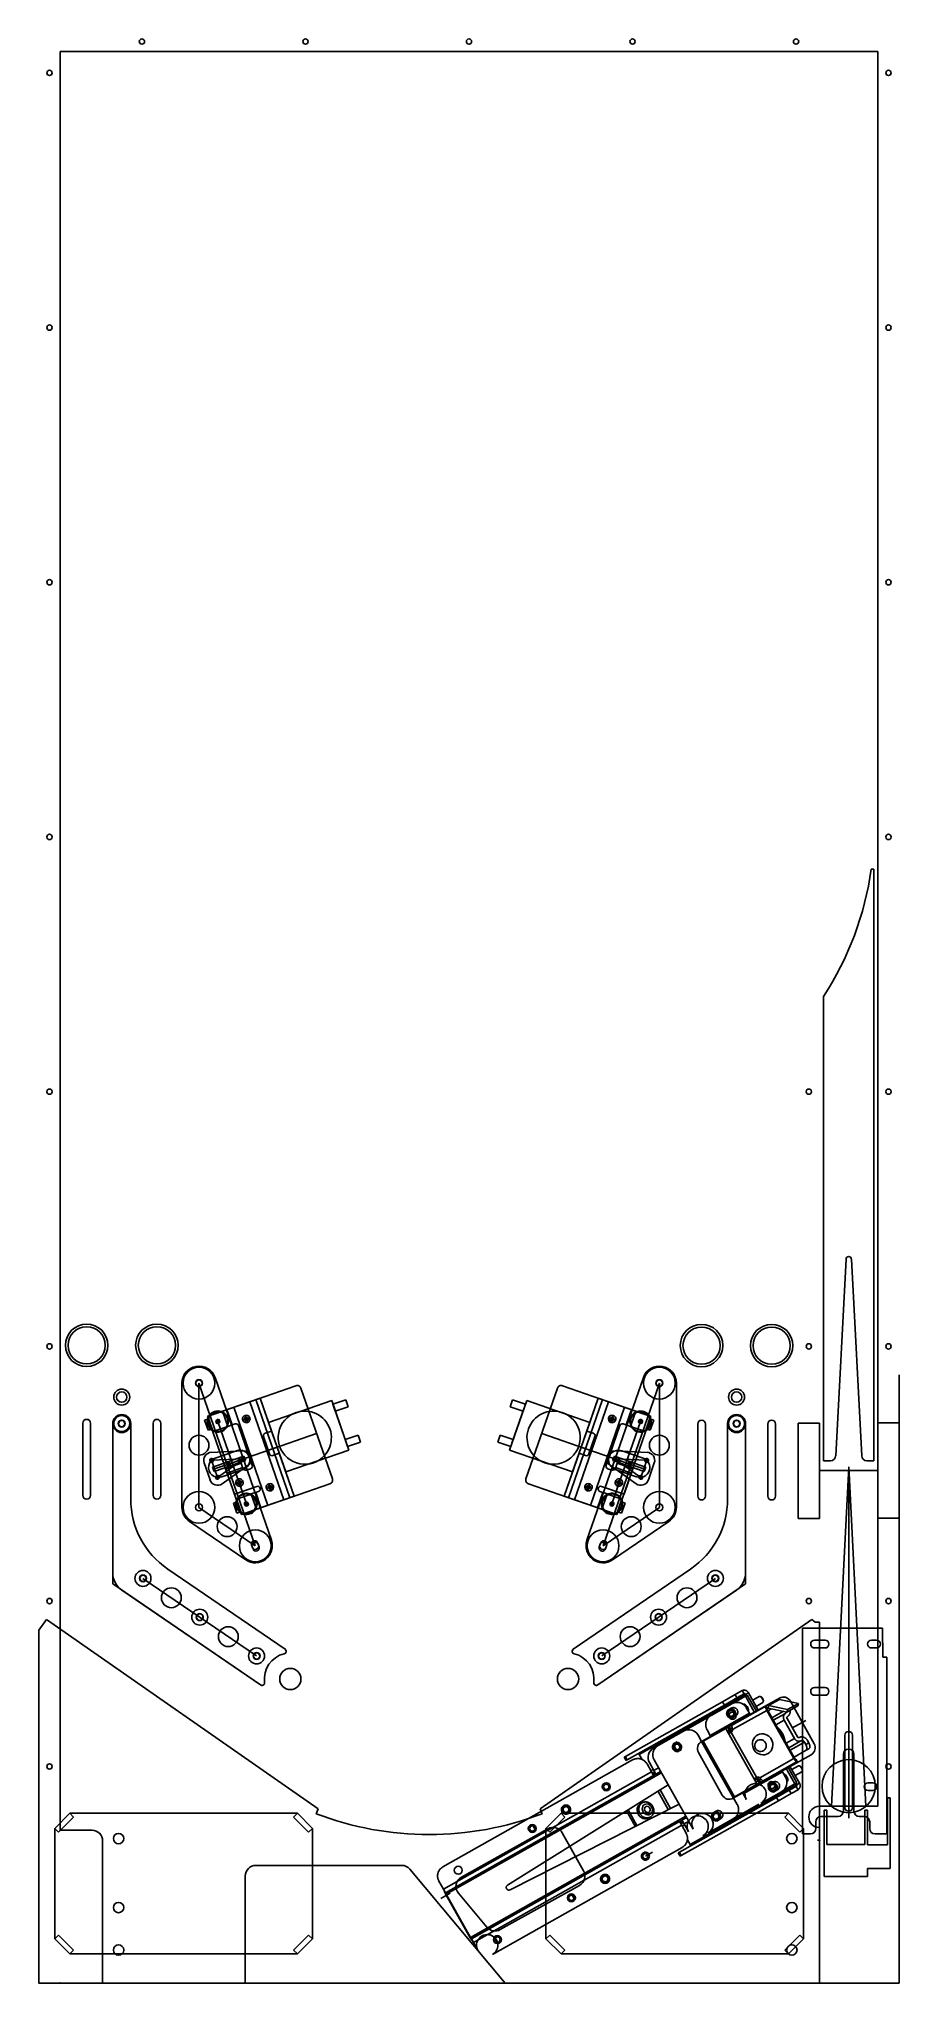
# Model space of a CAD drawing. Header units: inches. Extents: x -0.5 to 19.7, y 0 to 45.8.
import ezdxf

# ---------------------------------------------------------------- set-up
doc = ezdxf.new("R2010")
doc.units = ezdxf.units.IN
doc.header["$MEASUREMENT"] = 0
for name, color, linetype in [('1_250BIT_500DEP', 7, 'Continuous'), ('1A_250BIT_500DEP', 7, 'Continuous'), ('2_250BIT_250DEP', 7, 'Continuous'), ('3_250BIT_500TAB', 7, 'Continuous'), ('6_125BIT_500DEP', 7, 'Continuous'), ('6A_125BIT_500DEP', 7, 'Continuous'), ('7_VCARVE_BIT', 7, 'Continuous'), ('7A_1250BALL', 7, 'Continuous'), ('8_250BIT_500OUTLINE', 7, 'Continuous'), ('CONSTRUCTION', 7, 'Continuous'), ('DF_COMP', 7, 'Continuous'), ('PLASTICS', 7, 'Continuous')]:
    doc.layers.add(name, color=color, linetype=linetype)

msp = doc.modelspace()

# ---------------------------------------------------------------- linework, layer by layer
msp.add_point((-0.5, 0))
at = {"layer": '1_250BIT_500DEP', "linetype": 'Continuous'}
for p, q in [((3.651, 12.368), (4.153, 12.542)), ((13.724, 12.368), (13.222, 12.542)), ((3.804, 11.925), (4.306, 12.099)), ((13.571, 11.925), (13.069, 12.099))]:
    msp.add_line(p, q, dxfattribs=at)
for centre, radius in [((3.713, 13.228), 0.234), ((13.661, 13.228), 0.234), ((3.268, 12.671), 0.234), ((14.107, 12.671), 0.234), ((4.385, 11.289), 0.234), ((12.99, 11.289), 0.234), ((3.931, 10.754), 0.234), ((13.444, 10.754), 0.234), ((2.618, 9.078), 0.234), ((14.756, 9.078), 0.234), ((3.958, 8.162), 0.234), ((13.417, 8.162), 0.234), ((5.418, 7.165), 0.25), ((11.957, 7.165), 0.25)]:
    msp.add_circle(centre, radius, dxfattribs=at)
for centre, start, end in [((3.727, 12.147), 109.0935, 289.0935), ((4.23, 12.321), 289.0935, 109.0935), ((13.145, 12.321), 70.9065, 250.9065), ((13.647, 12.147), 250.9065, 70.9065)]:
    msp.add_arc(centre, 0.234, start, end, dxfattribs=at)
at = {"layer": '1A_250BIT_500DEP', "linetype": 'Continuous'}
for centre in [(0.624, 15.025), (2.278, 15.025), (15.1, 15.018), (16.75, 15.017)]:
    msp.add_circle(centre, 0.438, dxfattribs=at)
at = {"layer": '2_250BIT_250DEP', "linetype": 'Continuous'}
for centre in [(0.624, 15.025), (2.278, 15.025), (15.1, 15.018), (16.75, 15.017)]:
    msp.add_circle(centre, 0.501, dxfattribs=at)
at = {"layer": '3_250BIT_500TAB', "linetype": 'Continuous'}
for p, q in [((16.935, 6.716), (15.097, 5.689)), ((17.753, 5.637), (17.19, 6.644)), ((15.025, 5.433), (15.588, 4.426)), ((15.843, 4.354), (17.681, 5.381)), ((11.481, 3.636), (9.446, 2.498)), ((12.323, 2.643), (11.822, 3.54)), ((10.361, 1.26), (12.227, 2.303)), ((9.377, 2.12), (10.047, 1.318))]:
    msp.add_line(p, q, dxfattribs=at)
for centre, radius, start, end in [((17.026, 6.552), 0.188, 29.2093, 119.2093), ((15.189, 5.525), 0.188, 119.2093, 209.2093), ((17.589, 5.545), 0.188, 299.2093, 29.2093), ((15.752, 4.518), 0.188, 209.2093, 299.2093), ((11.603, 3.418), 0.25, 29.2092, 119.2092), ((9.568, 2.28), 0.25, 119.2092, 219.8896), ((12.105, 2.521), 0.25, 299.2092, 29.2092), ((10.239, 1.478), 0.25, 219.8896, 299.2092)]:
    msp.add_arc(centre, radius, start, end, dxfattribs=at)
at = {"layer": '6_125BIT_500DEP', "linetype": 'Continuous'}
for p, q in [((0.534, 13.191), (0.534, 11.491)), ((0.714, 13.191), (0.714, 11.491)), ((2.188, 13.191), (2.188, 11.491)), ((2.368, 13.191), (2.368, 11.491)), ((15.01, 13.171), (15.01, 11.471)), ((15.19, 13.171), (15.19, 11.471)), ((16.66, 13.171), (16.66, 11.471)), ((16.84, 13.171), (16.84, 11.471)), ((18.473, 5.84), (18.473, 4.14)), ((18.653, 5.84), (18.653, 4.14))]:
    msp.add_line(p, q, dxfattribs=at)
for centre, radius in [((3.268, 14.134), 0.0825), ((14.107, 14.134), 0.0825), ((1.449, 13.805), 0.122), ((15.925, 13.805), 0.122), ((1.449, 13.181), 0.0825), ((15.925, 13.181), 0.0825), ((3.268, 11.208), 0.0825), ((14.107, 11.208), 0.0825), ((4.594, 10.301), 0.0825), ((12.78, 10.301), 0.0825), ((1.95, 9.535), 0.0825), ((15.425, 9.535), 0.0825), ((3.287, 8.621), 0.0825), ((14.088, 8.621), 0.0825), ((4.625, 7.707), 0.0825), ((12.75, 7.707), 0.0825), ((15.828, 6.3), 0.085), ((14.521, 5.563), 0.085), ((16.749, 4.667), 0.085), ((11.908, 4.089), 0.085), ((15.442, 3.93), 0.085), ((1.375, 3.405), 0.122), ((17.225, 3.405), 0.122), ((12.83, 2.456), 0.085), ((1.375, 1.78), 0.122), ((17.225, 1.78), 0.122), ((1.375, 0.78), 0.122), ((17.225, 0.78), 0.122)]:
    msp.add_circle(centre, radius, dxfattribs=at)
for centre, start, end in [((0.624, 13.191), 0, 180), ((2.278, 13.191), 0, 180), ((15.1, 13.171), 0, 180), ((16.75, 13.171), 0, 180), ((0.624, 11.491), 180, 0), ((2.278, 11.491), 180, 0), ((15.1, 11.471), 180, 0), ((16.75, 11.471), 180, 0), ((18.563, 5.84), 0, 180), ((18.563, 4.14), 180, 0)]:
    msp.add_arc(centre, 0.09, start, end, dxfattribs=at)
at = {"layer": '6A_125BIT_500DEP', "linetype": 'Continuous'}
for centre in [(1.925, 45.738), (5.775, 45.738), (9.625, 45.738), (13.475, 45.738), (17.325, 45.738), (-0.25, 45), (19.5, 45), (-0.25, 39), (19.5, 39), (-0.25, 33), (19.5, 33), (-0.25, 27), (19.5, 27), (-0.25, 21), (17.625, 21), (19.5, 21), (-0.25, 15), (17.625, 15), (19.5, 15), (-0.25, 9), (17.625, 9), (19.5, 9), (-0.25, 5.102), (19.5, 5.102), (12.857, 4.625), (11.115, 3.642), (13.778, 2.991), (12.036, 2.009), (10.295, 1.026)]:
    msp.add_circle(centre, 0.0625, dxfattribs=at)
at = {"layer": '7_VCARVE_BIT', "linetype": 'Continuous'}
for centre in [(17.625, 21), (17.625, 15), (17.625, 9), (12.857, 4.625), (11.115, 3.642), (13.778, 2.991), (12.036, 2.009), (10.295, 1.026)]:
    msp.add_circle(centre, 0.0625, dxfattribs=at)
at = {"layer": '7A_1250BALL', "linetype": 'Continuous'}
for p in [(18.157, 4.165), (18.563, 4.165), (18.969, 4.165)]:
    msp.add_line(p, (18.563, 12.165), dxfattribs=at)
msp.add_circle((18.563, 4.64), 0.625, dxfattribs=at)
at = {"layer": '8_250BIT_500OUTLINE', "linetype": 'Continuous'}
for p, q in [((0, 45.5), (0, 3.602)), ((0, 45.5), (19.25, 45.5)), ((19.25, 45.5), (19.25, 4.165)), ((17.875, 4.165), (19.25, 4.165)), ((17.875, 3.665), (17.875, 0)), ((0.75, 3.602), (0, 3.602)), ((1, 0), (1, 3.352)), ((4.608, 2.773), (8.042, 2.773)), ((4.358, 0), (4.358, 2.523)), ((8.234, 2.684), (10.477, 0)), ((1, 0), (4.358, 0)), ((10.477, 0), (17.875, 0))]:
    msp.add_line(p, q, dxfattribs=at)
for centre, start, end in [((17.875, 3.915), 90, 270), ((0.75, 3.352), 0, 90), ((4.608, 2.523), 90, 180), ((8.042, 2.523), 39.8896, 90)]:
    msp.add_arc(centre, 0.25, start, end, dxfattribs=at)
at = {"layer": '8_250BIT_500OUTLINE'}
msp.add_point((0, 0), dxfattribs=at)
at = {"layer": 'CONSTRUCTION', "linetype": 'Continuous'}
for p, q in [((17.375, 13.193), (17.375, 10.943)), ((17.875, 13.193), (17.375, 13.193)), ((17.875, 10.943), (17.875, 13.193)), ((19.25, 13.202), (19.25, 10.952)), ((19.75, 13.202), (19.25, 13.202)), ((19.75, 10.952), (19.75, 13.202)), ((17.375, 10.943), (17.875, 10.943)), ((19.25, 10.952), (19.75, 10.952)), ((-0.5, 8.313), (-0.32, 8.568)), ((-0.5, 0), (-0.5, 8.313)), ((-0.32, 8.568), (6.072, 4.102)), ((17.695, 8.568), (11.303, 4.102)), ((17.772, 8.5), (17.695, 8.568)), ((17.875, 8.5), (17.772, 8.5)), ((17.875, 0), (17.875, 8.5)), ((0.228, 4), (-0.125, 3.646)), ((-0.037, 3.558), (0.317, 3.912)), ((0.228, 4), (5.584, 4)), ((0.317, 3.912), (0.228, 4)), ((5.584, 4), (5.495, 3.912)), ((5.495, 3.912), (5.849, 3.558)), ((5.937, 3.646), (5.584, 4)), ((6.072, 4.102), (6.028, 3.989)), ((11.303, 4.102), (11.346, 3.989)), ((11.791, 4), (11.437, 3.646)), ((11.526, 3.558), (11.879, 3.912)), ((11.791, 4), (17.146, 4)), ((11.879, 3.912), (11.791, 4)), ((17.146, 4), (17.058, 3.912)), ((17.058, 3.912), (17.412, 3.558)), ((17.5, 3.646), (17.146, 4)), ((-0.125, 3.646), (-0.125, 1.041)), ((-0.125, 3.646), (-0.037, 3.558)), ((5.849, 3.558), (5.937, 3.646)), ((5.937, 1.041), (5.937, 3.646)), ((11.437, 3.646), (11.526, 3.558)), ((11.437, 3.646), (11.437, 1.041)), ((17.412, 3.558), (17.5, 3.646)), ((17.5, 1.041), (17.5, 3.646)), ((-0.037, 1.129), (-0.125, 1.041)), ((-0.125, 1.041), (0.228, 0.688)), ((0.317, 0.776), (-0.037, 1.129)), ((5.849, 1.129), (5.495, 0.776)), ((5.584, 0.688), (5.937, 1.041)), ((5.937, 1.041), (5.849, 1.129)), ((11.526, 1.129), (11.437, 1.041)), ((11.437, 1.041), (11.791, 0.688)), ((11.879, 0.776), (11.526, 1.129)), ((17.412, 1.129), (17.058, 0.776)), ((17.146, 0.688), (17.5, 1.041)), ((17.5, 1.041), (17.412, 1.129)), ((0.228, 0.688), (0.317, 0.776)), ((0.228, 0.688), (5.584, 0.688)), ((5.495, 0.776), (5.584, 0.688)), ((11.791, 0.688), (11.879, 0.776)), ((11.791, 0.688), (17.146, 0.688)), ((17.058, 0.776), (17.146, 0.688)), ((-0.5, 0), (17.875, 0))]:
    msp.add_line(p, q, dxfattribs=at)
msp.add_arc((8.687, 10.973), 7.473, 249.155, 290.845, dxfattribs=at)
at = {"layer": 'DF_COMP', "linetype": 'Continuous'}
for p, q in [((19.158, 26.242), (19.096, 26.242)), ((19.158, 26.242), (19.158, 12.305)), ((17.968, 23.242), (17.968, 12.305)), ((18.257, 12.423), (18.501, 17.058)), ((18.869, 12.423), (18.626, 17.058)), ((19.75, 6.077), (19.75, 14.327)), ((4.594, 10.301), (3.268, 14.134)), ((3.268, 14.134), (3.268, 11.208)), ((3.467, 13.351), (4.708, 13.781)), ((3.824, 13.475), (4.708, 13.781)), ((4.465, 13.697), (5.551, 14.073)), ((4.605, 13.746), (5.406, 11.433)), ((4.708, 13.781), (4.977, 13.006)), ((4.708, 13.781), (5.509, 11.469)), ((6.408, 11.877), (5.668, 14.016)), ((6.724, 13.74), (6.422, 13.636)), ((6.78, 13.579), (6.724, 13.74)), ((10.595, 13.579), (10.65, 13.74)), ((10.65, 13.74), (10.953, 13.636)), ((10.966, 11.877), (11.707, 14.016)), ((12.91, 13.697), (11.824, 14.073)), ((12.667, 13.781), (11.866, 11.469)), ((12.77, 13.746), (11.969, 11.433)), ((12.667, 13.781), (12.398, 13.006)), ((13.551, 13.475), (12.667, 13.781)), ((13.908, 13.351), (12.667, 13.781)), ((12.78, 10.301), (14.107, 14.134)), ((14.107, 14.134), (14.107, 11.208)), ((3.401, 13.26), (3.495, 13.292)), ((4.267, 11.039), (3.467, 13.351)), ((3.474, 13.354), (3.824, 13.475)), ((3.598, 12.994), (3.474, 13.354)), ((3.495, 13.292), (3.577, 13.056)), ((3.824, 13.475), (3.948, 13.116)), ((3.824, 13.475), (3.948, 13.116)), ((3.927, 13.511), (4.051, 13.151)), ((4.088, 13.566), (4.888, 11.254)), ((4.299, 13.261), (4.465, 13.318)), ((4.353, 13.372), (4.411, 13.207)), ((4.465, 13.697), (5.266, 11.384)), ((6.392, 13.721), (4.907, 13.207)), ((6.795, 12.557), (6.392, 13.721)), ((6.422, 13.636), (6.477, 13.475)), ((6.449, 13.555), (6.738, 12.723)), ((6.477, 13.475), (6.78, 13.579)), ((10.58, 12.557), (10.983, 13.721)), ((10.897, 13.475), (10.595, 13.579)), ((10.925, 13.555), (10.637, 12.723)), ((10.953, 13.636), (10.897, 13.475)), ((10.983, 13.721), (12.468, 13.207)), ((12.91, 13.697), (12.109, 11.384)), ((13.287, 13.566), (12.487, 11.254)), ((13.075, 13.261), (12.91, 13.318)), ((13.021, 13.372), (12.964, 13.207)), ((13.108, 11.039), (13.908, 13.351)), ((13.448, 13.511), (13.323, 13.151)), ((13.551, 13.475), (13.427, 13.116)), ((13.551, 13.475), (13.427, 13.116)), ((13.901, 13.354), (13.551, 13.475)), ((13.777, 12.994), (13.901, 13.354)), ((13.88, 13.292), (13.798, 13.056)), ((13.974, 13.26), (13.88, 13.292)), ((1.237, 13.181), (1.237, 9.404)), ((1.661, 13.181), (1.661, 11.405)), ((3.482, 13.023), (3.401, 13.26)), ((3.577, 13.056), (3.482, 13.023)), ((3.948, 13.116), (3.598, 12.994)), ((3.713, 13.228), (3.673, 13.247)), ((3.713, 13.228), (3.694, 13.188)), ((3.713, 13.228), (3.733, 13.268)), ((3.713, 13.228), (4.385, 11.289)), ((3.713, 13.228), (3.754, 13.208)), ((4.385, 11.289), (3.713, 13.228)), ((3.948, 13.116), (4.117, 13.174)), ((4.198, 13.135), (4.521, 12.2)), ((4.787, 12.873), (4.927, 12.468)), ((4.977, 13.006), (4.826, 12.953)), ((4.865, 12.541), (6.038, 12.947)), ((4.907, 13.207), (5.31, 12.043)), ((7.012, 12.908), (6.71, 12.803)), ((7.068, 12.747), (7.012, 12.908)), ((10.307, 12.747), (10.362, 12.908)), ((10.362, 12.908), (10.665, 12.803)), ((12.509, 12.541), (11.336, 12.947)), ((12.468, 13.207), (12.065, 12.043)), ((12.398, 13.006), (12.549, 12.953)), ((12.588, 12.873), (12.448, 12.468)), ((13.177, 13.135), (12.853, 12.2)), ((13.661, 13.228), (12.99, 11.289)), ((12.99, 11.289), (13.661, 13.228)), ((13.427, 13.116), (13.258, 13.174)), ((13.427, 13.116), (13.777, 12.994)), ((13.661, 13.228), (13.621, 13.208)), ((13.661, 13.228), (13.642, 13.268)), ((13.661, 13.228), (13.701, 13.247)), ((13.661, 13.228), (13.681, 13.188)), ((13.798, 13.056), (13.892, 13.023)), ((13.892, 13.023), (13.974, 13.26)), ((15.713, 13.181), (15.713, 11.405)), ((16.137, 13.181), (16.137, 9.404)), ((17.375, 13.193), (17.875, 13.193)), ((4.31, 12.54), (3.557, 12.503)), ((3.867, 12.195), (5.109, 12.625)), ((4.327, 12.412), (3.94, 12.278)), ((4.321, 12.352), (4.281, 12.372)), ((4.321, 12.352), (4.341, 12.392)), ((4.363, 12.309), (4.327, 12.412)), ((5.008, 12.428), (5.158, 12.481)), ((5.109, 12.625), (5.168, 12.645)), ((5.158, 12.481), (5.509, 11.469)), ((5.31, 12.043), (6.795, 12.557)), ((6.71, 12.803), (6.765, 12.642)), ((6.765, 12.642), (7.068, 12.747)), ((10.609, 12.642), (10.307, 12.747)), ((12.065, 12.043), (10.58, 12.557)), ((10.665, 12.803), (10.609, 12.642)), ((12.216, 12.481), (11.866, 11.469)), ((12.266, 12.625), (12.207, 12.645)), ((12.367, 12.428), (12.216, 12.481)), ((13.508, 12.195), (12.266, 12.625)), ((13.012, 12.309), (13.048, 12.412)), ((13.054, 12.352), (13.034, 12.392)), ((13.048, 12.412), (13.435, 12.278)), ((13.054, 12.352), (13.094, 12.372)), ((13.065, 12.54), (13.818, 12.503)), ((3.388, 12.255), (3.528, 11.853)), ((3.566, 12.316), (3.526, 12.335)), ((3.566, 12.316), (3.546, 12.276)), ((3.566, 12.316), (3.585, 12.356)), ((3.566, 12.316), (4.321, 12.352)), ((3.566, 12.316), (3.606, 12.296)), ((3.566, 12.316), (3.705, 11.914)), ((3.976, 12.291), (3.589, 12.157)), ((3.589, 12.157), (3.625, 12.054)), ((3.867, 12.195), (3.607, 12.105)), ((3.625, 12.054), (4.012, 12.187)), ((3.705, 11.914), (3.665, 11.933)), ((3.705, 11.914), (3.685, 11.874)), ((3.705, 11.914), (4.321, 12.352)), ((3.705, 11.914), (3.724, 11.954)), ((3.705, 11.914), (3.745, 11.894)), ((4.428, 12.198), (3.814, 11.761)), ((3.867, 12.195), (4.345, 12.36)), ((4.262, 12.247), (3.893, 12.119)), ((3.893, 12.119), (4.101, 11.519)), ((3.929, 12.016), (4.298, 12.143)), ((4.049, 12.258), (3.931, 12.217)), ((3.94, 12.278), (3.976, 12.175)), ((3.976, 12.175), (4.363, 12.309)), ((4.012, 12.187), (3.976, 12.291)), ((4.304, 12.125), (4.262, 12.247)), ((4.321, 12.352), (4.302, 12.312)), ((4.321, 12.352), (4.361, 12.333)), ((4.482, 12.119), (4.385, 12.086)), ((12.893, 12.119), (12.99, 12.086)), ((12.946, 12.198), (13.561, 11.761)), ((13.399, 12.175), (13.012, 12.309)), ((13.054, 12.352), (13.014, 12.333)), ((13.508, 12.195), (13.03, 12.36)), ((13.809, 12.316), (13.054, 12.352)), ((13.054, 12.352), (13.073, 12.312)), ((13.67, 11.914), (13.054, 12.352)), ((13.071, 12.125), (13.113, 12.247)), ((13.446, 12.016), (13.077, 12.143)), ((13.113, 12.247), (13.481, 12.119)), ((13.481, 12.119), (13.274, 11.519)), ((13.326, 12.258), (13.444, 12.217)), ((13.363, 12.187), (13.399, 12.291)), ((13.75, 12.054), (13.363, 12.187)), ((13.399, 12.291), (13.786, 12.157)), ((13.435, 12.278), (13.399, 12.175)), ((13.508, 12.195), (13.768, 12.105)), ((13.67, 11.914), (13.63, 11.894)), ((13.67, 11.914), (13.65, 11.954)), ((13.809, 12.316), (13.67, 11.914)), ((13.67, 11.914), (13.71, 11.933)), ((13.67, 11.914), (13.689, 11.874)), ((13.786, 12.157), (13.75, 12.054)), ((13.809, 12.316), (13.769, 12.296)), ((13.809, 12.316), (13.79, 12.356)), ((13.809, 12.316), (13.849, 12.335)), ((13.809, 12.316), (13.829, 12.276)), ((13.986, 12.255), (13.847, 11.853)), ((17.875, 12.077), (19.25, 12.077)), ((17.968, 12.305), (18.132, 12.305)), ((18.994, 12.305), (19.158, 12.305)), ((4.627, 11.701), (4.101, 11.519)), ((4.139, 11.761), (4.304, 11.818)), ((4.15, 11.401), (4.5, 11.522)), ((4.193, 11.873), (4.25, 11.707)), ((5.509, 11.469), (4.267, 11.039)), ((4.668, 11.581), (4.5, 11.523)), ((4.5, 11.523), (4.624, 11.162)), ((4.5, 11.522), (4.624, 11.162)), ((4.727, 11.198), (4.603, 11.558)), ((4.624, 11.162), (5.509, 11.469)), ((4.856, 11.653), (5.022, 11.71)), ((4.91, 11.764), (4.967, 11.599)), ((5.266, 11.384), (6.352, 11.76)), ((12.109, 11.384), (11.023, 11.76)), ((11.866, 11.469), (13.108, 11.039)), ((12.75, 11.162), (11.866, 11.469)), ((12.519, 11.653), (12.353, 11.71)), ((12.465, 11.764), (12.407, 11.599)), ((12.647, 11.198), (12.772, 11.558)), ((12.706, 11.581), (12.875, 11.523)), ((12.748, 11.701), (13.274, 11.519)), ((12.875, 11.523), (12.75, 11.162)), ((12.875, 11.522), (12.75, 11.162)), ((13.225, 11.401), (12.875, 11.522)), ((13.236, 11.761), (13.071, 11.818)), ((13.182, 11.873), (13.125, 11.707)), ((18.563, 11.889), (18.563, 3.889)), ((3.268, 11.208), (4.594, 10.301)), ((4.077, 11.306), (4.171, 11.339)), ((4.159, 11.07), (4.077, 11.306)), ((4.274, 11.041), (4.15, 11.401)), ((4.253, 11.103), (4.159, 11.07)), ((4.171, 11.339), (4.253, 11.103)), ((4.624, 11.162), (4.274, 11.041)), ((4.385, 11.289), (4.345, 11.308)), ((4.385, 11.289), (4.365, 11.249)), ((4.385, 11.289), (4.404, 11.329)), ((4.385, 11.289), (4.425, 11.269)), ((12.75, 11.162), (13.1, 11.041)), ((14.107, 11.208), (12.78, 10.301)), ((12.99, 11.289), (12.95, 11.269)), ((12.99, 11.289), (12.971, 11.329)), ((12.99, 11.289), (13.03, 11.308)), ((12.99, 11.289), (13.01, 11.249)), ((13.1, 11.041), (13.225, 11.401)), ((13.204, 11.339), (13.122, 11.103)), ((13.122, 11.103), (13.216, 11.07)), ((13.298, 11.306), (13.204, 11.339)), ((13.216, 11.07), (13.298, 11.306)), ((5.295, 7.866), (2.533, 9.754)), ((12.08, 7.866), (14.842, 9.754)), ((4.719, 7.024), (1.237, 9.404)), ((1.95, 9.535), (4.625, 7.707)), ((12.655, 7.024), (16.137, 9.404)), ((15.425, 9.535), (12.75, 7.707)), ((19.358, 8.365), (17.478, 8.365)), ((17.478, 8.365), (17.478, 3.515)), ((19.365, 7.675), (19.358, 8.365)), ((17.761, 8.08), (18.006, 8.08)), ((18.006, 7.895), (17.761, 7.895)), ((19.101, 8.08), (19.216, 8.08)), ((19.216, 7.895), (19.101, 7.895)), ((19.458, 7.675), (19.365, 7.675)), ((19.458, 3.515), (19.458, 7.675)), ((15.889, 6.797), (16.055, 6.891)), ((16.061, 6.893), (16.055, 6.891)), ((16.1, 6.813), (16.055, 6.891)), ((16.066, 6.895), (16.061, 6.893)), ((16.072, 6.897), (16.066, 6.895)), ((16.078, 6.899), (16.072, 6.897)), ((16.083, 6.9), (16.078, 6.899)), ((16.089, 6.901), (16.083, 6.9)), ((16.095, 6.901), (16.089, 6.901)), ((16.101, 6.902), (16.095, 6.901)), ((16.107, 6.902), (16.101, 6.902)), ((16.112, 6.901), (16.107, 6.902)), ((16.118, 6.901), (16.112, 6.901)), ((16.124, 6.9), (16.118, 6.901)), ((16.13, 6.898), (16.124, 6.9)), ((16.136, 6.897), (16.13, 6.898)), ((16.141, 6.895), (16.136, 6.897)), ((16.147, 6.893), (16.141, 6.895)), ((16.152, 6.891), (16.147, 6.893)), ((16.157, 6.888), (16.152, 6.891)), ((16.162, 6.885), (16.157, 6.888)), ((16.167, 6.882), (16.162, 6.885)), ((16.172, 6.878), (16.167, 6.882)), ((16.176, 6.875), (16.172, 6.878)), ((16.181, 6.871), (16.176, 6.875)), ((16.185, 6.866), (16.181, 6.871)), ((17.761, 6.965), (18.006, 6.965)), ((13.306, 5.34), (15.592, 6.63)), ((13.35, 5.261), (15.636, 6.551)), ((13.633, 5.387), (16.137, 6.799)), ((15.812, 6.582), (15.325, 6.307)), ((15.592, 6.63), (15.889, 6.797)), ((15.636, 6.551), (15.592, 6.63)), ((15.934, 6.719), (15.636, 6.551)), ((15.709, 6.416), (15.704, 6.407)), ((15.708, 6.425), (15.798, 6.476)), ((15.708, 6.425), (15.718, 6.43)), ((15.716, 6.424), (15.709, 6.416)), ((15.722, 6.431), (15.716, 6.424)), ((15.718, 6.43), (15.728, 6.434)), ((15.73, 6.438), (15.722, 6.431)), ((15.728, 6.434), (15.739, 6.437)), ((15.739, 6.437), (15.75, 6.438)), ((15.75, 6.438), (15.761, 6.439)), ((15.77, 6.458), (15.761, 6.455)), ((15.761, 6.439), (15.772, 6.438)), ((15.78, 6.46), (15.77, 6.458)), ((15.772, 6.438), (15.783, 6.436)), ((15.79, 6.461), (15.78, 6.46)), ((15.783, 6.436), (15.793, 6.433)), ((15.8, 6.461), (15.79, 6.461)), ((15.793, 6.433), (15.803, 6.429)), ((15.807, 6.481), (15.798, 6.476)), ((15.81, 6.461), (15.8, 6.461)), ((16.611, 6.527), (15.801, 6.07)), ((15.803, 6.429), (15.813, 6.424)), ((15.818, 6.485), (15.807, 6.481)), ((15.82, 6.459), (15.81, 6.461)), ((15.824, 6.588), (15.812, 6.582)), ((15.813, 6.424), (15.822, 6.418)), ((15.828, 6.487), (15.818, 6.485)), ((15.829, 6.456), (15.82, 6.459)), ((15.822, 6.418), (15.831, 6.411)), ((15.836, 6.593), (15.824, 6.588)), ((15.839, 6.489), (15.828, 6.487)), ((15.839, 6.453), (15.829, 6.456)), ((16.635, 6.426), (15.831, 5.972)), ((15.848, 6.598), (15.836, 6.593)), ((15.85, 6.489), (15.839, 6.489)), ((15.848, 6.449), (15.839, 6.453)), ((15.86, 6.603), (15.848, 6.598)), ((15.856, 6.443), (15.848, 6.449)), ((15.861, 6.489), (15.85, 6.489)), ((15.864, 6.437), (15.856, 6.443)), ((16.132, 6.756), (15.858, 6.602)), ((15.873, 6.606), (15.86, 6.603)), ((15.872, 6.487), (15.861, 6.489)), ((15.871, 6.431), (15.864, 6.437)), ((15.878, 6.424), (15.871, 6.431)), ((15.883, 6.484), (15.872, 6.487)), ((15.886, 6.609), (15.873, 6.606)), ((15.884, 6.416), (15.878, 6.424)), ((15.893, 6.48), (15.883, 6.484)), ((15.89, 6.407), (15.884, 6.416)), ((15.899, 6.611), (15.886, 6.609)), ((15.889, 6.797), (15.934, 6.719)), ((15.903, 6.475), (15.893, 6.48)), ((15.912, 6.613), (15.899, 6.611)), ((15.912, 6.469), (15.903, 6.475)), ((15.925, 6.614), (15.912, 6.613)), ((15.92, 6.462), (15.912, 6.469)), ((15.928, 6.454), (15.92, 6.462)), ((15.938, 6.614), (15.925, 6.614)), ((15.935, 6.445), (15.928, 6.454)), ((15.934, 6.719), (16.1, 6.813)), ((15.941, 6.436), (15.935, 6.445)), ((15.951, 6.614), (15.938, 6.614)), ((15.945, 6.426), (15.941, 6.436)), ((15.949, 6.416), (15.945, 6.426)), ((15.952, 6.405), (15.949, 6.416)), ((15.964, 6.612), (15.951, 6.614)), ((15.977, 6.611), (15.964, 6.612)), ((15.99, 6.608), (15.977, 6.611)), ((16.002, 6.605), (15.99, 6.608)), ((16.015, 6.601), (16.002, 6.605)), ((16.027, 6.597), (16.015, 6.601)), ((16.039, 6.591), (16.027, 6.597)), ((16.051, 6.586), (16.039, 6.591)), ((16.062, 6.579), (16.051, 6.586)), ((16.073, 6.572), (16.062, 6.579)), ((16.084, 6.565), (16.073, 6.572)), ((16.094, 6.573), (16.079, 6.568)), ((16.094, 6.573), (16.08, 6.568)), ((16.094, 6.573), (16.082, 6.569)), ((16.094, 6.557), (16.084, 6.565)), ((16.113, 6.57), (16.094, 6.573)), ((16.113, 6.57), (16.094, 6.573)), ((16.113, 6.57), (16.094, 6.573)), ((16.104, 6.548), (16.094, 6.557)), ((16.098, 6.556), (16.095, 6.557)), ((16.102, 6.556), (16.098, 6.556)), ((16.101, 6.813), (16.1, 6.813)), ((16.102, 6.814), (16.101, 6.813)), ((16.104, 6.814), (16.102, 6.814)), ((16.105, 6.555), (16.102, 6.556)), ((16.105, 6.815), (16.104, 6.814)), ((16.114, 6.539), (16.104, 6.548)), ((16.107, 6.815), (16.105, 6.815)), ((16.109, 6.555), (16.105, 6.555)), ((16.108, 6.815), (16.107, 6.815)), ((16.109, 6.815), (16.108, 6.815)), ((16.111, 6.815), (16.109, 6.815)), ((16.112, 6.554), (16.109, 6.555)), ((16.112, 6.815), (16.111, 6.815)), ((16.114, 6.815), (16.112, 6.815)), ((16.116, 6.553), (16.112, 6.554)), ((16.133, 6.559), (16.113, 6.57)), ((16.133, 6.559), (16.113, 6.57)), ((16.133, 6.559), (16.113, 6.57)), ((16.115, 6.815), (16.114, 6.815)), ((16.123, 6.529), (16.114, 6.539)), ((16.117, 6.815), (16.115, 6.815)), ((16.119, 6.552), (16.116, 6.553)), ((16.118, 6.815), (16.117, 6.815)), ((16.12, 6.814), (16.118, 6.815)), ((16.122, 6.551), (16.119, 6.552)), ((16.121, 6.814), (16.12, 6.814)), ((16.122, 6.813), (16.121, 6.814)), ((16.124, 6.813), (16.122, 6.813)), ((16.126, 6.549), (16.122, 6.551)), ((16.131, 6.519), (16.123, 6.529)), ((16.125, 6.812), (16.124, 6.813)), ((16.126, 6.811), (16.125, 6.812)), ((16.128, 6.81), (16.126, 6.811)), ((16.129, 6.548), (16.126, 6.549)), ((16.129, 6.809), (16.128, 6.81)), ((16.13, 6.809), (16.129, 6.809)), ((16.132, 6.546), (16.129, 6.548)), ((16.131, 6.808), (16.13, 6.809)), ((16.132, 6.807), (16.131, 6.808)), ((16.139, 6.509), (16.131, 6.519)), ((16.133, 6.805), (16.132, 6.807)), ((16.177, 6.782), (16.132, 6.756)), ((16.346, 6.377), (16.132, 6.756)), ((16.135, 6.545), (16.132, 6.546)), ((16.134, 6.804), (16.133, 6.805)), ((16.153, 6.542), (16.133, 6.559)), ((16.153, 6.542), (16.133, 6.559)), ((16.153, 6.542), (16.133, 6.559)), ((16.135, 6.803), (16.134, 6.804)), ((16.136, 6.802), (16.135, 6.803)), ((16.138, 6.543), (16.135, 6.545)), ((16.136, 6.801), (16.136, 6.802)), ((16.137, 6.799), (16.136, 6.801)), ((16.205, 6.838), (16.137, 6.799)), ((16.137, 6.799), (16.154, 6.769)), ((16.141, 6.541), (16.138, 6.543)), ((16.146, 6.498), (16.139, 6.509)), ((16.144, 6.539), (16.141, 6.541)), ((16.147, 6.537), (16.144, 6.539)), ((16.153, 6.487), (16.146, 6.498)), ((16.15, 6.534), (16.147, 6.537)), ((16.152, 6.532), (16.15, 6.534)), ((16.155, 6.529), (16.152, 6.532)), ((16.172, 6.518), (16.153, 6.542)), ((16.172, 6.519), (16.153, 6.542)), ((16.172, 6.519), (16.153, 6.542)), ((16.227, 6.356), (16.153, 6.487)), ((16.157, 6.527), (16.155, 6.529)), ((16.16, 6.524), (16.157, 6.527)), ((16.162, 6.521), (16.16, 6.524)), ((16.164, 6.519), (16.162, 6.521)), ((16.166, 6.516), (16.164, 6.519)), ((16.168, 6.513), (16.166, 6.516)), ((16.17, 6.51), (16.168, 6.513)), ((16.171, 6.506), (16.17, 6.51)), ((16.173, 6.503), (16.171, 6.506)), ((16.188, 6.492), (16.172, 6.519)), ((16.188, 6.492), (16.172, 6.519)), ((16.188, 6.492), (16.172, 6.518)), ((16.174, 6.5), (16.173, 6.503)), ((16.176, 6.497), (16.174, 6.5)), ((16.177, 6.494), (16.176, 6.497)), ((16.391, 6.403), (16.177, 6.782)), ((16.179, 6.492), (16.177, 6.494)), ((16.18, 6.489), (16.179, 6.492)), ((16.181, 6.487), (16.18, 6.489)), ((16.183, 6.484), (16.181, 6.487)), ((16.184, 6.482), (16.183, 6.484)), ((16.185, 6.479), (16.184, 6.482)), ((16.189, 6.862), (16.185, 6.866)), ((16.186, 6.476), (16.185, 6.479)), ((16.187, 6.474), (16.186, 6.476)), ((16.189, 6.471), (16.187, 6.474)), ((16.199, 6.464), (16.188, 6.492)), ((16.2, 6.464), (16.188, 6.492)), ((16.2, 6.464), (16.188, 6.492)), ((16.193, 6.858), (16.189, 6.862)), ((16.189, 6.468), (16.189, 6.471)), ((16.19, 6.465), (16.189, 6.468)), ((16.191, 6.462), (16.19, 6.465)), ((16.192, 6.46), (16.191, 6.462)), ((16.193, 6.457), (16.192, 6.46)), ((16.196, 6.853), (16.193, 6.858)), ((16.193, 6.454), (16.193, 6.457)), ((16.194, 6.451), (16.193, 6.454)), ((16.194, 6.448), (16.194, 6.451)), ((16.195, 6.445), (16.194, 6.448)), ((16.194, 6.414), (16.195, 6.416)), ((16.195, 6.443), (16.195, 6.445)), ((16.195, 6.44), (16.195, 6.443)), ((16.195, 6.437), (16.195, 6.44)), ((16.195, 6.434), (16.195, 6.437)), ((16.195, 6.431), (16.195, 6.434)), ((16.195, 6.428), (16.195, 6.431)), ((16.195, 6.425), (16.195, 6.428)), ((16.195, 6.422), (16.195, 6.425)), ((16.195, 6.419), (16.195, 6.422)), ((16.195, 6.416), (16.195, 6.419)), ((16.199, 6.848), (16.196, 6.853)), ((16.202, 6.843), (16.199, 6.848)), ((16.206, 6.436), (16.199, 6.464)), ((16.206, 6.436), (16.2, 6.464)), ((16.206, 6.436), (16.2, 6.464)), ((16.205, 6.838), (16.202, 6.843)), ((16.205, 6.838), (16.436, 6.428)), ((16.207, 6.412), (16.206, 6.436)), ((16.207, 6.412), (16.206, 6.436)), ((16.207, 6.412), (16.206, 6.436)), ((16.458, 6.75), (16.303, 6.663)), ((16.384, 6.52), (16.539, 6.607)), ((16.459, 6.751), (16.458, 6.75)), ((16.473, 6.753), (16.459, 6.751)), ((16.49, 6.747), (16.473, 6.753)), ((16.503, 6.741), (16.486, 6.749)), ((16.508, 6.733), (16.49, 6.747)), ((16.506, 6.739), (16.503, 6.741)), ((16.509, 6.737), (16.506, 6.739)), ((16.524, 6.714), (16.508, 6.733)), ((16.512, 6.735), (16.509, 6.737)), ((16.515, 6.733), (16.512, 6.735)), ((16.518, 6.731), (16.515, 6.733)), ((16.521, 6.728), (16.518, 6.731)), ((16.523, 6.726), (16.521, 6.728)), ((16.526, 6.723), (16.523, 6.726)), ((16.538, 6.691), (16.524, 6.714)), ((16.528, 6.721), (16.526, 6.723)), ((16.531, 6.718), (16.528, 6.721)), ((16.533, 6.715), (16.531, 6.718)), ((16.535, 6.712), (16.533, 6.715)), ((16.537, 6.709), (16.535, 6.712)), ((16.539, 6.706), (16.537, 6.709)), ((16.548, 6.667), (16.538, 6.691)), ((16.541, 6.703), (16.539, 6.706)), ((16.539, 6.607), (16.543, 6.611)), ((16.543, 6.7), (16.541, 6.703)), ((16.544, 6.697), (16.543, 6.7)), ((16.543, 6.611), (16.55, 6.624)), ((16.546, 6.693), (16.544, 6.697)), ((16.547, 6.69), (16.546, 6.693)), ((16.549, 6.686), (16.547, 6.69)), ((16.552, 6.643), (16.548, 6.667)), ((16.55, 6.683), (16.549, 6.686)), ((16.551, 6.679), (16.55, 6.683)), ((16.55, 6.624), (16.552, 6.643)), ((16.552, 6.676), (16.551, 6.679)), ((16.552, 6.672), (16.552, 6.676)), ((16.553, 6.669), (16.552, 6.672)), ((16.552, 6.632), (16.554, 6.651)), ((16.553, 6.665), (16.553, 6.669)), ((16.554, 6.662), (16.553, 6.665)), ((16.554, 6.658), (16.554, 6.662)), ((16.554, 6.654), (16.554, 6.658)), ((16.554, 6.651), (16.554, 6.654)), ((16.605, 6.515), (16.607, 6.523)), ((16.605, 6.504), (16.605, 6.515)), ((16.607, 6.491), (16.605, 6.504)), ((16.607, 6.523), (16.611, 6.527)), ((16.612, 6.476), (16.607, 6.491)), ((16.612, 6.528), (16.61, 6.527)), ((16.611, 6.527), (16.87, 6.673)), ((16.64, 6.475), (16.611, 6.527)), ((16.614, 6.529), (16.612, 6.528)), ((16.618, 6.46), (16.612, 6.476)), ((16.616, 6.53), (16.614, 6.529)), ((16.618, 6.531), (16.616, 6.53)), ((16.62, 6.532), (16.618, 6.531)), ((16.625, 6.443), (16.618, 6.46)), ((16.623, 6.532), (16.62, 6.532)), ((16.625, 6.533), (16.623, 6.532)), ((16.627, 6.534), (16.625, 6.533)), ((16.635, 6.426), (16.625, 6.443)), ((16.629, 6.535), (16.627, 6.534)), ((16.631, 6.535), (16.629, 6.535)), ((16.633, 6.536), (16.631, 6.535)), ((16.635, 6.536), (16.633, 6.536)), ((16.638, 6.537), (16.635, 6.536)), ((16.65, 6.434), (16.635, 6.426)), ((17.273, 5.293), (16.635, 6.426)), ((16.64, 6.537), (16.638, 6.537)), ((16.638, 6.47), (16.639, 6.473)), ((16.638, 6.466), (16.638, 6.47)), ((16.639, 6.461), (16.638, 6.466)), ((16.639, 6.473), (16.64, 6.475)), ((16.641, 6.455), (16.639, 6.461)), ((16.642, 6.538), (16.64, 6.537)), ((16.641, 6.475), (16.64, 6.475)), ((16.642, 6.476), (16.641, 6.475)), ((16.641, 6.475), (16.641, 6.475)), ((16.643, 6.448), (16.641, 6.455)), ((16.644, 6.538), (16.642, 6.538)), ((16.643, 6.476), (16.642, 6.476)), ((16.644, 6.476), (16.643, 6.476)), ((16.646, 6.441), (16.643, 6.448)), ((16.646, 6.538), (16.644, 6.538)), ((16.645, 6.477), (16.644, 6.476)), ((16.646, 6.477), (16.645, 6.477)), ((16.649, 6.538), (16.646, 6.538)), ((16.647, 6.478), (16.646, 6.477)), ((16.646, 6.477), (16.646, 6.477)), ((16.65, 6.434), (16.646, 6.441)), ((16.648, 6.478), (16.647, 6.478)), ((16.649, 6.478), (16.648, 6.478)), ((16.651, 6.539), (16.649, 6.538)), ((16.65, 6.478), (16.649, 6.478)), ((16.651, 6.479), (16.65, 6.478)), ((17.289, 5.302), (16.65, 6.434)), ((16.653, 6.539), (16.651, 6.539)), ((16.652, 6.479), (16.651, 6.479)), ((16.653, 6.479), (16.652, 6.479)), ((16.655, 6.539), (16.653, 6.539)), ((16.654, 6.479), (16.653, 6.479)), ((16.653, 6.479), (16.653, 6.479)), ((16.655, 6.479), (16.654, 6.479)), ((16.658, 6.539), (16.655, 6.539)), ((16.656, 6.479), (16.655, 6.479)), ((16.657, 6.479), (16.656, 6.479)), ((16.658, 6.479), (16.657, 6.479)), ((16.66, 6.539), (16.658, 6.539)), ((16.659, 6.479), (16.658, 6.479)), ((16.66, 6.479), (16.659, 6.479)), ((16.662, 6.538), (16.66, 6.539)), ((16.661, 6.479), (16.66, 6.479)), ((16.662, 6.479), (16.661, 6.479)), ((16.661, 6.479), (16.661, 6.479)), ((16.664, 6.538), (16.662, 6.538)), ((16.663, 6.479), (16.662, 6.479)), ((16.748, 6.461), (16.662, 6.412)), ((16.664, 6.479), (16.663, 6.479)), ((16.667, 6.538), (16.664, 6.538)), ((16.665, 6.479), (16.664, 6.479)), ((16.666, 6.478), (16.665, 6.479)), ((16.666, 6.478), (16.675, 6.537)), ((16.666, 6.478), (17.11, 6.385)), ((16.669, 6.538), (16.667, 6.538)), ((16.671, 6.537), (16.669, 6.538)), ((16.673, 6.537), (16.671, 6.537)), ((16.675, 6.537), (16.673, 6.537)), ((16.675, 6.537), (16.935, 6.683)), ((16.675, 6.537), (17.119, 6.444)), ((16.872, 6.674), (16.87, 6.673)), ((16.874, 6.675), (16.872, 6.674)), ((16.876, 6.676), (16.874, 6.675)), ((16.878, 6.677), (16.876, 6.676)), ((16.88, 6.678), (16.878, 6.677)), ((16.882, 6.679), (16.88, 6.678)), ((16.884, 6.68), (16.882, 6.679)), ((16.887, 6.681), (16.884, 6.68)), ((16.889, 6.681), (16.887, 6.681)), ((16.891, 6.682), (16.889, 6.681)), ((16.893, 6.682), (16.891, 6.682)), ((16.895, 6.683), (16.893, 6.682)), ((16.897, 6.683), (16.895, 6.683)), ((16.9, 6.684), (16.897, 6.683)), ((16.902, 6.684), (16.9, 6.684)), ((16.904, 6.685), (16.902, 6.684)), ((16.906, 6.685), (16.904, 6.685)), ((16.909, 6.685), (16.906, 6.685)), ((16.911, 6.685), (16.909, 6.685)), ((16.913, 6.685), (16.911, 6.685)), ((16.915, 6.685), (16.913, 6.685)), ((16.917, 6.685), (16.915, 6.685)), ((16.92, 6.685), (16.917, 6.685)), ((16.922, 6.685), (16.92, 6.685)), ((16.924, 6.685), (16.922, 6.685)), ((16.926, 6.685), (16.924, 6.685)), ((16.929, 6.684), (16.926, 6.685)), ((16.931, 6.684), (16.929, 6.684)), ((16.933, 6.684), (16.931, 6.684)), ((16.935, 6.683), (16.933, 6.684)), ((17.379, 6.59), (16.935, 6.683)), ((17.11, 6.385), (17.37, 6.532)), ((17.119, 6.444), (17.11, 6.385)), ((17.119, 6.444), (17.379, 6.59)), ((17.182, 6.42), (17.181, 6.425)), ((17.183, 6.414), (17.182, 6.42)), ((17.184, 6.408), (17.183, 6.414)), ((17.379, 6.59), (17.37, 6.532)), ((18.006, 6.78), (17.761, 6.78)), ((14.709, 5.953), (15.284, 6.278)), ((15.14, 5.697), (15.668, 5.995)), ((15.198, 6.104), (15.197, 6.091)), ((15.197, 6.091), (15.198, 6.078)), ((15.199, 6.117), (15.198, 6.104)), ((15.198, 6.078), (15.199, 6.065)), ((15.201, 6.13), (15.199, 6.117)), ((15.199, 6.065), (15.2, 6.052)), ((15.2, 6.052), (15.202, 6.039)), ((15.203, 6.143), (15.201, 6.13)), ((15.202, 6.039), (15.205, 6.027)), ((15.207, 6.156), (15.203, 6.143)), ((15.205, 6.027), (15.209, 6.014)), ((15.21, 6.168), (15.207, 6.156)), ((15.209, 6.014), (15.213, 6.002)), ((15.215, 6.181), (15.21, 6.168)), ((15.213, 6.002), (15.218, 5.989)), ((15.22, 6.193), (15.215, 6.181)), ((15.218, 5.989), (15.224, 5.978)), ((15.226, 6.205), (15.22, 6.193)), ((15.224, 5.978), (15.23, 5.966)), ((15.232, 6.216), (15.226, 6.205)), ((15.23, 5.966), (15.303, 5.835)), ((15.239, 6.227), (15.232, 6.216)), ((15.247, 6.238), (15.239, 6.227)), ((15.255, 6.248), (15.247, 6.238)), ((15.263, 6.258), (15.255, 6.248)), ((15.272, 6.267), (15.263, 6.258)), ((15.282, 6.276), (15.272, 6.267)), ((15.292, 6.285), (15.282, 6.276)), ((15.303, 6.293), (15.292, 6.285)), ((16.227, 6.356), (15.303, 5.835)), ((15.313, 6.3), (15.303, 6.293)), ((15.325, 6.307), (15.313, 6.3)), ((15.668, 5.995), (15.72, 6.025)), ((15.668, 5.995), (15.7, 5.937)), ((15.691, 6.37), (15.69, 6.36)), ((15.69, 6.36), (15.69, 6.35)), ((15.69, 6.35), (15.691, 6.34)), ((15.693, 6.38), (15.691, 6.37)), ((15.691, 6.34), (15.693, 6.33)), ((15.696, 6.389), (15.693, 6.38)), ((15.693, 6.33), (15.696, 6.321)), ((15.7, 6.398), (15.696, 6.389)), ((15.696, 6.321), (15.7, 6.311)), ((15.704, 6.407), (15.7, 6.398)), ((15.7, 6.311), (15.704, 6.303)), ((15.7, 5.937), (15.752, 5.966)), ((15.704, 6.303), (15.709, 6.294)), ((15.709, 6.294), (15.715, 6.286)), ((15.715, 6.286), (15.722, 6.279)), ((15.743, 6.037), (15.72, 6.025)), ((15.72, 6.025), (15.752, 5.966)), ((15.722, 6.279), (15.73, 6.272)), ((15.73, 6.272), (15.738, 6.266)), ((15.738, 6.266), (15.746, 6.261)), ((15.747, 6.04), (15.743, 6.037)), ((15.81, 5.918), (15.743, 6.037)), ((15.743, 6.037), (15.743, 6.037)), ((15.743, 6.037), (15.81, 5.918)), ((15.746, 6.261), (15.755, 6.257)), ((15.753, 6.043), (15.747, 6.04)), ((15.776, 5.987), (15.747, 6.04)), ((15.753, 5.966), (15.752, 5.966)), ((15.801, 6.07), (15.753, 6.043)), ((15.782, 5.991), (15.753, 6.043)), ((15.753, 5.965), (15.753, 5.966)), ((15.754, 5.964), (15.753, 5.965)), ((15.754, 5.963), (15.754, 5.964)), ((15.755, 5.962), (15.754, 5.963)), ((15.755, 6.257), (15.764, 6.253)), ((15.755, 5.961), (15.755, 5.962)), ((15.756, 5.96), (15.755, 5.961)), ((15.756, 5.959), (15.756, 5.96)), ((15.757, 5.958), (15.756, 5.959)), ((15.757, 5.957), (15.757, 5.958)), ((15.758, 5.956), (15.757, 5.957)), ((15.758, 5.955), (15.758, 5.956)), ((15.759, 5.954), (15.758, 5.955)), ((15.759, 5.953), (15.759, 5.954)), ((15.764, 6.253), (15.774, 6.251)), ((15.776, 5.987), (15.773, 5.985)), ((15.774, 6.251), (15.784, 6.249)), ((15.782, 5.991), (15.776, 5.987)), ((15.823, 6.014), (15.782, 5.991)), ((15.784, 6.249), (15.794, 6.248)), ((15.794, 6.248), (15.804, 6.249)), ((15.814, 6.047), (15.801, 6.07)), ((15.804, 6.249), (15.814, 6.25)), ((15.901, 6.293), (15.811, 6.243)), ((15.821, 6.248), (15.811, 6.243)), ((15.814, 6.25), (15.823, 6.252)), ((15.829, 6.255), (15.821, 6.248)), ((15.823, 6.252), (15.833, 6.255)), ((15.828, 5.952), (15.829, 5.955)), ((15.837, 6.263), (15.829, 6.255)), ((15.829, 5.957), (15.83, 5.96)), ((15.829, 5.955), (15.829, 5.957)), ((15.83, 5.962), (15.831, 5.965)), ((15.83, 5.96), (15.83, 5.962)), ((15.831, 6.411), (15.839, 6.403)), ((15.831, 5.97), (15.831, 5.972)), ((15.831, 5.967), (15.831, 5.97)), ((15.831, 5.965), (15.831, 5.967)), ((15.844, 6.271), (15.837, 6.263)), ((15.839, 6.403), (15.845, 6.395)), ((15.85, 6.281), (15.844, 6.271)), ((15.845, 6.395), (15.851, 6.386)), ((15.855, 6.29), (15.85, 6.281)), ((15.851, 6.386), (15.856, 6.376)), ((15.859, 6.301), (15.855, 6.29)), ((15.856, 6.376), (15.86, 6.365)), ((15.862, 6.311), (15.859, 6.301)), ((15.86, 6.365), (15.863, 6.355)), ((15.861, 6.271), (15.863, 6.272)), ((15.864, 6.322), (15.862, 6.311)), ((15.863, 6.355), (15.864, 6.344)), ((15.863, 6.272), (15.866, 6.274)), ((15.864, 6.344), (15.865, 6.333)), ((15.865, 6.333), (15.864, 6.322)), ((15.864, 6.272), (15.871, 6.279)), ((15.866, 6.274), (15.868, 6.276)), ((15.868, 6.276), (15.87, 6.278)), ((15.87, 6.278), (15.872, 6.281)), ((15.871, 6.279), (15.878, 6.286)), ((15.872, 6.281), (15.875, 6.283)), ((15.875, 6.283), (15.877, 6.285)), ((15.877, 6.285), (15.878, 6.287)), ((15.878, 6.286), (15.884, 6.294)), ((15.878, 6.287), (15.88, 6.29)), ((15.88, 6.29), (15.882, 6.292)), ((15.882, 6.292), (15.884, 6.294)), ((15.884, 6.294), (15.89, 6.302)), ((15.884, 6.294), (15.886, 6.297)), ((15.886, 6.297), (15.887, 6.3)), ((15.887, 6.3), (15.889, 6.302)), ((15.889, 6.302), (15.89, 6.305)), ((15.894, 6.398), (15.89, 6.407)), ((15.89, 6.302), (15.894, 6.311)), ((15.89, 6.305), (15.892, 6.307)), ((15.892, 6.307), (15.893, 6.31)), ((15.893, 6.31), (15.894, 6.313)), ((15.898, 6.389), (15.894, 6.398)), ((15.894, 6.311), (15.898, 6.321)), ((15.894, 6.313), (15.895, 6.316)), ((15.895, 6.316), (15.896, 6.319)), ((15.896, 6.319), (15.897, 6.321)), ((15.897, 6.321), (15.898, 6.324)), ((15.9, 6.379), (15.898, 6.389)), ((15.898, 6.321), (15.9, 6.33)), ((15.898, 6.324), (15.899, 6.327)), ((15.899, 6.327), (15.9, 6.33)), ((15.902, 6.37), (15.9, 6.379)), ((15.9, 6.33), (15.902, 6.34)), ((15.9, 6.33), (15.901, 6.333)), ((15.901, 6.336), (15.902, 6.339)), ((15.901, 6.333), (15.901, 6.336)), ((15.901, 6.293), (15.91, 6.299)), ((15.903, 6.36), (15.902, 6.37)), ((15.902, 6.34), (15.903, 6.35)), ((15.902, 6.345), (15.903, 6.348)), ((15.902, 6.342), (15.902, 6.345)), ((15.902, 6.339), (15.902, 6.342)), ((15.903, 6.35), (15.903, 6.36)), ((15.91, 6.299), (15.919, 6.306)), ((15.919, 6.306), (15.926, 6.313)), ((15.926, 6.313), (15.933, 6.322)), ((15.933, 6.322), (15.94, 6.331)), ((15.94, 6.331), (15.945, 6.341)), ((15.945, 6.341), (15.949, 6.351)), ((15.949, 6.351), (15.952, 6.361)), ((15.954, 6.394), (15.952, 6.405)), ((15.952, 6.361), (15.953, 6.372)), ((15.953, 6.372), (15.954, 6.383)), ((15.954, 6.383), (15.954, 6.394)), ((16.204, 6.397), (16.207, 6.412)), ((16.204, 6.397), (16.207, 6.412)), ((16.204, 6.397), (16.207, 6.412)), ((16.246, 6.321), (16.227, 6.356)), ((16.754, 6.249), (17.027, 6.403)), ((16.787, 6.191), (17.076, 6.354)), ((17.044, 6.197), (16.846, 6.086)), ((16.879, 6.033), (16.874, 6.037)), ((16.884, 6.029), (16.879, 6.033)), ((16.889, 6.024), (16.884, 6.029)), ((16.894, 6.02), (16.889, 6.024)), ((16.899, 6.016), (16.894, 6.02)), ((16.904, 6.011), (16.899, 6.016)), ((16.909, 6.007), (16.904, 6.011)), ((16.913, 6.002), (16.909, 6.007)), ((16.918, 5.997), (16.913, 6.002)), ((16.923, 5.993), (16.918, 5.997)), ((16.927, 5.988), (16.923, 5.993)), ((16.932, 5.983), (16.927, 5.988)), ((16.936, 5.978), (16.932, 5.983)), ((16.941, 5.973), (16.936, 5.978)), ((16.945, 5.968), (16.941, 5.973)), ((16.949, 5.963), (16.945, 5.968)), ((16.954, 5.958), (16.949, 5.963)), ((16.958, 5.953), (16.954, 5.958)), ((17.026, 6.271), (17.025, 6.265)), ((17.025, 6.265), (17.025, 6.259)), ((17.025, 6.259), (17.025, 6.253)), ((17.025, 6.253), (17.026, 6.247)), ((17.027, 6.282), (17.026, 6.276)), ((17.026, 6.276), (17.026, 6.271)), ((17.026, 6.247), (17.027, 6.241)), ((17.029, 6.288), (17.027, 6.282)), ((17.027, 6.241), (17.028, 6.235)), ((17.028, 6.235), (17.029, 6.229)), ((17.03, 6.294), (17.029, 6.288)), ((17.029, 6.229), (17.031, 6.224)), ((17.032, 6.299), (17.03, 6.294)), ((17.031, 6.224), (17.033, 6.218)), ((17.034, 6.305), (17.032, 6.299)), ((17.033, 6.218), (17.035, 6.213)), ((17.037, 6.31), (17.034, 6.305)), ((17.035, 6.213), (17.038, 6.207)), ((17.04, 6.316), (17.037, 6.31)), ((17.038, 6.207), (17.041, 6.202)), ((17.043, 6.321), (17.04, 6.316)), ((17.041, 6.202), (17.044, 6.197)), ((17.046, 6.326), (17.043, 6.321)), ((17.289, 5.762), (17.044, 6.197)), ((17.05, 6.33), (17.046, 6.326)), ((17.053, 6.335), (17.05, 6.33)), ((17.057, 6.339), (17.053, 6.335)), ((17.062, 6.343), (17.057, 6.339)), ((17.066, 6.347), (17.062, 6.343)), ((17.071, 6.351), (17.066, 6.347)), ((17.076, 6.354), (17.071, 6.351)), ((17.076, 6.354), (17.077, 6.355)), ((17.076, 6.354), (17.076, 6.354)), ((17.077, 6.355), (17.078, 6.356)), ((17.078, 6.356), (17.079, 6.357)), ((17.079, 6.357), (17.08, 6.358)), ((17.08, 6.358), (17.082, 6.358)), ((17.082, 6.358), (17.083, 6.359)), ((17.083, 6.359), (17.084, 6.36)), ((17.084, 6.36), (17.085, 6.361)), ((17.085, 6.361), (17.086, 6.362)), ((17.086, 6.362), (17.087, 6.363)), ((17.087, 6.363), (17.088, 6.364)), ((17.088, 6.364), (17.089, 6.365)), ((17.089, 6.365), (17.09, 6.366)), ((17.09, 6.366), (17.091, 6.367)), ((17.091, 6.368), (17.092, 6.37)), ((17.091, 6.367), (17.091, 6.368)), ((17.092, 6.37), (17.093, 6.371)), ((17.093, 6.371), (17.094, 6.372)), ((17.094, 6.372), (17.095, 6.373)), ((17.095, 6.374), (17.096, 6.376)), ((17.095, 6.373), (17.095, 6.374)), ((17.096, 6.376), (17.097, 6.377)), ((17.097, 6.378), (17.098, 6.379)), ((17.097, 6.377), (17.097, 6.378)), ((17.098, 6.381), (17.099, 6.382)), ((17.098, 6.379), (17.098, 6.381)), ((17.099, 6.383), (17.1, 6.385)), ((17.099, 6.382), (17.099, 6.383)), ((17.1, 6.386), (17.101, 6.387)), ((17.1, 6.385), (17.1, 6.386)), ((17.108, 6.259), (17.107, 6.257)), ((17.107, 6.257), (17.107, 6.256)), ((17.107, 6.256), (17.107, 6.254)), ((17.107, 6.254), (17.107, 6.253)), ((17.107, 6.253), (17.107, 6.251)), ((17.107, 6.251), (17.107, 6.25)), ((17.107, 6.25), (17.107, 6.248)), ((17.107, 6.248), (17.107, 6.247)), ((17.107, 6.247), (17.107, 6.245)), ((17.107, 6.245), (17.108, 6.244)), ((17.109, 6.262), (17.108, 6.26)), ((17.108, 6.26), (17.108, 6.259)), ((17.108, 6.244), (17.108, 6.242)), ((17.108, 6.242), (17.109, 6.241)), ((17.11, 6.265), (17.109, 6.263)), ((17.109, 6.263), (17.109, 6.262)), ((17.109, 6.241), (17.109, 6.239)), ((17.109, 6.239), (17.11, 6.238)), ((17.111, 6.266), (17.11, 6.265)), ((17.11, 6.238), (17.111, 6.237)), ((17.112, 6.269), (17.111, 6.267)), ((17.111, 6.267), (17.111, 6.266)), ((17.111, 6.237), (17.112, 6.235)), ((17.113, 6.27), (17.112, 6.269)), ((17.357, 5.8), (17.112, 6.235)), ((17.114, 6.271), (17.113, 6.27)), ((17.115, 6.272), (17.114, 6.271)), ((17.116, 6.273), (17.115, 6.272)), ((17.117, 6.274), (17.116, 6.273)), ((17.119, 6.275), (17.117, 6.274)), ((17.12, 6.276), (17.119, 6.275)), ((17.12, 6.276), (17.125, 6.279)), ((17.12, 6.276), (17.12, 6.276)), ((17.125, 6.279), (17.129, 6.283)), ((17.129, 6.283), (17.134, 6.286)), ((17.134, 6.286), (17.138, 6.29)), ((17.138, 6.29), (17.143, 6.294)), ((17.143, 6.294), (17.147, 6.298)), ((17.147, 6.298), (17.151, 6.302)), ((17.151, 6.302), (17.154, 6.306)), ((17.154, 6.306), (17.158, 6.311)), ((17.158, 6.311), (17.161, 6.316)), ((17.161, 6.316), (17.164, 6.32)), ((17.164, 6.32), (17.167, 6.325)), ((17.167, 6.325), (17.17, 6.33)), ((17.17, 6.33), (17.172, 6.336)), ((17.172, 6.336), (17.175, 6.341)), ((17.175, 6.341), (17.177, 6.346)), ((17.177, 6.346), (17.178, 6.352)), ((17.178, 6.352), (17.18, 6.357)), ((17.18, 6.357), (17.181, 6.363)), ((17.181, 6.363), (17.182, 6.368)), ((17.182, 6.368), (17.183, 6.374)), ((17.183, 6.374), (17.184, 6.38)), ((17.184, 6.403), (17.184, 6.408)), ((17.185, 6.397), (17.184, 6.403)), ((17.184, 6.386), (17.185, 6.391)), ((17.184, 6.38), (17.184, 6.386)), ((17.185, 6.391), (17.185, 6.397)), ((17.226, 6.003), (17.553, 6.186)), ((19.75, 6.077), (19.75, 0)), ((13.968, 5.535), (14.049, 5.581)), ((14.677, 5.938), (14.078, 5.601)), ((14.416, 5.578), (14.415, 5.568)), ((14.416, 5.573), (14.415, 5.57)), ((14.415, 5.57), (14.415, 5.563)), ((14.415, 5.568), (14.415, 5.558)), ((14.415, 5.563), (14.415, 5.556)), ((14.415, 5.558), (14.416, 5.549)), ((14.415, 5.556), (14.416, 5.549)), ((14.418, 5.588), (14.416, 5.578)), ((14.417, 5.582), (14.416, 5.579)), ((14.416, 5.579), (14.416, 5.576)), ((14.416, 5.576), (14.416, 5.573)), ((14.416, 5.549), (14.417, 5.542)), ((14.416, 5.549), (14.418, 5.539)), ((14.418, 5.588), (14.417, 5.585)), ((14.417, 5.585), (14.417, 5.582)), ((14.417, 5.542), (14.419, 5.535)), ((14.42, 5.598), (14.418, 5.588)), ((14.419, 5.591), (14.418, 5.588)), ((14.418, 5.539), (14.42, 5.529)), ((14.42, 5.594), (14.419, 5.591)), ((14.419, 5.535), (14.421, 5.528)), ((14.424, 5.607), (14.42, 5.598)), ((14.421, 5.597), (14.42, 5.594)), ((14.42, 5.529), (14.424, 5.52)), ((14.422, 5.6), (14.421, 5.597)), ((14.421, 5.528), (14.424, 5.522)), ((14.423, 5.603), (14.422, 5.6)), ((14.424, 5.605), (14.423, 5.603)), ((14.428, 5.616), (14.424, 5.607)), ((14.425, 5.608), (14.424, 5.605)), ((14.424, 5.522), (14.427, 5.515)), ((14.424, 5.52), (14.428, 5.511)), ((14.426, 5.611), (14.425, 5.608)), ((14.428, 5.613), (14.426, 5.611)), ((14.427, 5.515), (14.43, 5.509)), ((14.434, 5.624), (14.428, 5.616)), ((14.429, 5.616), (14.428, 5.613)), ((14.428, 5.511), (14.434, 5.503)), ((14.431, 5.619), (14.429, 5.616)), ((14.43, 5.509), (14.434, 5.503)), ((14.432, 5.621), (14.431, 5.619)), ((14.434, 5.624), (14.432, 5.621)), ((14.522, 5.684), (14.433, 5.634)), ((14.433, 5.634), (14.442, 5.639)), ((14.44, 5.632), (14.434, 5.624)), ((14.436, 5.626), (14.434, 5.624)), ((14.434, 5.503), (14.438, 5.497)), ((14.434, 5.503), (14.44, 5.495)), ((14.438, 5.629), (14.436, 5.626)), ((14.44, 5.631), (14.438, 5.629)), ((14.438, 5.497), (14.443, 5.492)), ((14.447, 5.639), (14.44, 5.632)), ((14.441, 5.633), (14.44, 5.631)), ((14.443, 5.636), (14.441, 5.633)), ((14.442, 5.639), (14.453, 5.643)), ((14.446, 5.638), (14.443, 5.636)), ((14.448, 5.64), (14.446, 5.638)), ((14.454, 5.646), (14.447, 5.639)), ((14.45, 5.642), (14.448, 5.64)), ((14.452, 5.644), (14.45, 5.642)), ((14.455, 5.646), (14.452, 5.644)), ((14.453, 5.643), (14.463, 5.645)), ((14.455, 5.578), (14.453, 5.564)), ((14.453, 5.564), (14.454, 5.55)), ((14.454, 5.55), (14.459, 5.536)), ((14.457, 5.648), (14.455, 5.646)), ((14.459, 5.592), (14.455, 5.578)), ((14.467, 5.604), (14.459, 5.592)), ((14.459, 5.536), (14.466, 5.524)), ((14.463, 5.645), (14.474, 5.647)), ((14.466, 5.524), (14.475, 5.513)), ((14.476, 5.614), (14.467, 5.604)), ((14.468, 5.594), (14.469, 5.605)), ((14.469, 5.583), (14.468, 5.594)), ((14.469, 5.605), (14.471, 5.616)), ((14.47, 5.572), (14.469, 5.583)), ((14.473, 5.561), (14.47, 5.572)), ((14.471, 5.616), (14.474, 5.626)), ((14.477, 5.551), (14.473, 5.561)), ((14.474, 5.647), (14.485, 5.647)), ((14.474, 5.626), (14.478, 5.637)), ((14.475, 5.513), (14.487, 5.505)), ((14.488, 5.623), (14.476, 5.614)), ((14.482, 5.541), (14.477, 5.551)), ((14.478, 5.637), (14.483, 5.646)), ((14.492, 5.665), (14.482, 5.662)), ((14.488, 5.532), (14.482, 5.541)), ((14.483, 5.646), (14.489, 5.655)), ((14.495, 5.666), (14.485, 5.664)), ((14.485, 5.647), (14.496, 5.647)), ((14.487, 5.505), (14.499, 5.499)), ((14.501, 5.628), (14.488, 5.623)), ((14.495, 5.523), (14.488, 5.532)), ((14.489, 5.655), (14.496, 5.664)), ((14.502, 5.668), (14.492, 5.665)), ((14.504, 5.669), (14.495, 5.666)), ((14.502, 5.516), (14.495, 5.523)), ((14.496, 5.664), (14.504, 5.672)), ((14.496, 5.647), (14.507, 5.645)), ((14.499, 5.499), (14.513, 5.496)), ((14.515, 5.631), (14.501, 5.628)), ((14.512, 5.669), (14.502, 5.668)), ((14.511, 5.509), (14.502, 5.516)), ((14.504, 5.672), (14.513, 5.678)), ((14.514, 5.67), (14.504, 5.669)), ((14.507, 5.645), (14.518, 5.642)), ((14.52, 5.502), (14.511, 5.509)), ((14.522, 5.669), (14.512, 5.669)), ((14.513, 5.678), (14.522, 5.684)), ((14.524, 5.67), (14.514, 5.67)), ((14.529, 5.631), (14.515, 5.631)), ((14.518, 5.642), (14.528, 5.638)), ((14.53, 5.497), (14.52, 5.502)), ((14.532, 5.669), (14.522, 5.669)), ((14.534, 5.669), (14.524, 5.67)), ((14.528, 5.638), (14.538, 5.633)), ((14.528, 5.496), (14.542, 5.498)), ((14.543, 5.628), (14.529, 5.631)), ((14.54, 5.493), (14.53, 5.497)), ((14.542, 5.667), (14.532, 5.669)), ((14.544, 5.667), (14.534, 5.669)), ((14.536, 5.451), (14.625, 5.501)), ((14.538, 5.633), (14.547, 5.627)), ((14.552, 5.665), (14.542, 5.667)), ((14.542, 5.498), (14.555, 5.504)), ((14.556, 5.622), (14.543, 5.628)), ((14.554, 5.665), (14.544, 5.667)), ((14.547, 5.627), (14.555, 5.62)), ((14.561, 5.661), (14.552, 5.665)), ((14.563, 5.661), (14.554, 5.665)), ((14.555, 5.62), (14.563, 5.612)), ((14.555, 5.504), (14.566, 5.512)), ((14.567, 5.613), (14.556, 5.622)), ((14.57, 5.657), (14.561, 5.661)), ((14.572, 5.657), (14.563, 5.661)), ((14.563, 5.612), (14.57, 5.603)), ((14.566, 5.512), (14.576, 5.523)), ((14.577, 5.603), (14.567, 5.613)), ((14.579, 5.652), (14.57, 5.657)), ((14.57, 5.603), (14.576, 5.594)), ((14.58, 5.652), (14.572, 5.657)), ((14.58, 5.499), (14.575, 5.489)), ((14.576, 5.594), (14.58, 5.584)), ((14.576, 5.523), (14.583, 5.535)), ((14.584, 5.59), (14.577, 5.603)), ((14.587, 5.646), (14.579, 5.652)), ((14.588, 5.646), (14.58, 5.652)), ((14.58, 5.584), (14.584, 5.574)), ((14.584, 5.509), (14.58, 5.499)), ((14.583, 5.535), (14.588, 5.549)), ((14.588, 5.577), (14.584, 5.59)), ((14.584, 5.574), (14.587, 5.563)), ((14.587, 5.52), (14.584, 5.509)), ((14.595, 5.639), (14.587, 5.646)), ((14.587, 5.563), (14.589, 5.552)), ((14.588, 5.53), (14.587, 5.52)), ((14.596, 5.639), (14.588, 5.646)), ((14.589, 5.563), (14.588, 5.577)), ((14.588, 5.549), (14.589, 5.563)), ((14.589, 5.541), (14.588, 5.53)), ((14.589, 5.552), (14.589, 5.541)), ((14.602, 5.632), (14.595, 5.639)), ((14.603, 5.632), (14.596, 5.639)), ((14.6, 5.493), (14.607, 5.501)), ((14.608, 5.624), (14.602, 5.632)), ((14.602, 5.495), (14.609, 5.502)), ((14.609, 5.624), (14.603, 5.632)), ((14.615, 5.497), (14.605, 5.493)), ((14.607, 5.501), (14.612, 5.509)), ((14.613, 5.615), (14.608, 5.624)), ((14.614, 5.616), (14.609, 5.624)), ((14.609, 5.502), (14.614, 5.511)), ((14.612, 5.509), (14.617, 5.518)), ((14.618, 5.606), (14.613, 5.615)), ((14.618, 5.607), (14.614, 5.616)), ((14.614, 5.511), (14.618, 5.52)), ((14.625, 5.501), (14.615, 5.497)), ((14.617, 5.518), (14.621, 5.527)), ((14.622, 5.598), (14.618, 5.607)), ((14.622, 5.597), (14.618, 5.606)), ((14.618, 5.52), (14.622, 5.529)), ((14.621, 5.527), (14.624, 5.537)), ((14.625, 5.588), (14.622, 5.598)), ((14.624, 5.587), (14.622, 5.597)), ((14.622, 5.529), (14.625, 5.539)), ((14.626, 5.577), (14.624, 5.587)), ((14.624, 5.537), (14.626, 5.547)), ((14.627, 5.578), (14.625, 5.588)), ((14.625, 5.539), (14.627, 5.548)), ((14.627, 5.567), (14.626, 5.577)), ((14.626, 5.547), (14.627, 5.557)), ((14.628, 5.568), (14.627, 5.578)), ((14.627, 5.557), (14.627, 5.567)), ((14.627, 5.548), (14.628, 5.558)), ((14.628, 5.558), (14.628, 5.568)), ((15.11, 5.68), (15.018, 5.843)), ((15.14, 5.697), (15.11, 5.68)), ((15.11, 5.68), (15.847, 4.374)), ((15.878, 4.391), (15.14, 5.697)), ((15.303, 5.835), (15.323, 5.801)), ((15.701, 5.936), (15.7, 5.937)), ((15.701, 5.935), (15.701, 5.936)), ((15.702, 5.934), (15.701, 5.935)), ((15.702, 5.933), (15.702, 5.934)), ((15.703, 5.932), (15.702, 5.933)), ((15.703, 5.931), (15.703, 5.932)), ((15.704, 5.931), (15.703, 5.931)), ((15.704, 5.93), (15.704, 5.931)), ((15.705, 5.929), (15.704, 5.93)), ((15.705, 5.928), (15.705, 5.929)), ((15.706, 5.927), (15.705, 5.928)), ((15.706, 5.926), (15.706, 5.927)), ((15.707, 5.925), (15.706, 5.926)), ((15.707, 5.924), (15.707, 5.925)), ((15.708, 5.923), (15.707, 5.924)), ((15.708, 5.922), (15.708, 5.923)), ((15.709, 5.921), (15.708, 5.922)), ((15.709, 5.92), (15.709, 5.921)), ((15.71, 5.919), (15.709, 5.92)), ((15.71, 5.918), (15.71, 5.919)), ((15.711, 5.917), (15.71, 5.918)), ((15.712, 5.916), (15.711, 5.917)), ((15.711, 5.917), (15.711, 5.917)), ((15.712, 5.915), (15.712, 5.916)), ((15.713, 5.914), (15.712, 5.915)), ((15.713, 5.913), (15.713, 5.914)), ((15.714, 5.912), (15.713, 5.913)), ((15.714, 5.911), (15.714, 5.912)), ((15.715, 5.91), (15.714, 5.911)), ((15.715, 5.909), (15.767, 5.938)), ((15.715, 5.909), (15.715, 5.91)), ((15.715, 5.909), (16.351, 4.781)), ((15.76, 5.953), (15.759, 5.953)), ((15.76, 5.952), (15.76, 5.953)), ((15.761, 5.951), (15.76, 5.952)), ((15.761, 5.95), (15.761, 5.951)), ((15.762, 5.949), (15.761, 5.95)), ((15.762, 5.948), (15.762, 5.949)), ((15.763, 5.947), (15.762, 5.948)), ((15.763, 5.946), (15.763, 5.947)), ((15.764, 5.945), (15.763, 5.946)), ((15.764, 5.944), (15.764, 5.945)), ((15.765, 5.943), (15.764, 5.944)), ((15.765, 5.942), (15.765, 5.943)), ((15.766, 5.941), (15.765, 5.942)), ((15.766, 5.94), (15.766, 5.941)), ((15.767, 5.939), (15.766, 5.94)), ((15.767, 5.938), (15.767, 5.939)), ((15.798, 5.906), (15.8, 5.908)), ((16.395, 4.848), (15.798, 5.906)), ((15.8, 5.908), (15.802, 5.91)), ((15.802, 5.91), (15.804, 5.911)), ((15.804, 5.929), (15.824, 5.94)), ((15.804, 5.911), (15.806, 5.913)), ((15.806, 5.913), (15.807, 5.915)), ((15.807, 5.915), (15.809, 5.917)), ((15.809, 5.917), (15.811, 5.919)), ((15.811, 5.919), (15.812, 5.921)), ((15.812, 5.921), (15.814, 5.923)), ((15.814, 5.923), (15.815, 5.925)), ((15.815, 5.925), (15.817, 5.927)), ((15.817, 5.927), (15.818, 5.929)), ((15.818, 5.929), (15.82, 5.931)), ((15.82, 5.931), (15.821, 5.933)), ((15.821, 5.933), (15.822, 5.935)), ((15.822, 5.935), (15.823, 5.938)), ((15.823, 5.938), (15.824, 5.94)), ((15.824, 5.94), (15.825, 5.942)), ((15.825, 5.942), (15.826, 5.945)), ((15.826, 5.945), (15.827, 5.947)), ((15.827, 5.947), (15.828, 5.95)), ((15.828, 5.95), (15.828, 5.952)), ((16.296, 5.62), (16.298, 5.667)), ((16.303, 5.573), (16.296, 5.62)), ((16.298, 5.667), (16.308, 5.712)), ((16.319, 5.528), (16.303, 5.573)), ((16.308, 5.712), (16.327, 5.754)), ((16.342, 5.487), (16.319, 5.528)), ((16.327, 5.754), (16.353, 5.792)), ((16.351, 5.614), (16.359, 5.648)), ((16.352, 5.579), (16.351, 5.614)), ((16.362, 5.546), (16.352, 5.579)), ((16.353, 5.792), (16.386, 5.823)), ((16.359, 5.648), (16.374, 5.678)), ((16.379, 5.515), (16.362, 5.546)), ((16.374, 5.678), (16.397, 5.703)), ((16.403, 5.489), (16.379, 5.515)), ((16.386, 5.823), (16.425, 5.848)), ((16.397, 5.703), (16.425, 5.722)), ((16.425, 5.848), (16.467, 5.864)), ((16.425, 5.722), (16.457, 5.732)), ((16.457, 5.732), (16.491, 5.734)), ((16.467, 5.864), (16.512, 5.871)), ((16.491, 5.734), (16.524, 5.728)), ((16.512, 5.871), (16.558, 5.87)), ((16.524, 5.728), (16.556, 5.712)), ((16.556, 5.712), (16.583, 5.69)), ((16.558, 5.87), (16.604, 5.86)), ((16.588, 5.5), (16.563, 5.478)), ((16.583, 5.69), (16.603, 5.662)), ((16.607, 5.528), (16.588, 5.5)), ((16.603, 5.662), (16.617, 5.629)), ((16.604, 5.86), (16.646, 5.841)), ((16.619, 5.56), (16.607, 5.528)), ((16.617, 5.629), (16.622, 5.595)), ((16.622, 5.595), (16.619, 5.56)), ((16.646, 5.841), (16.685, 5.815)), ((16.685, 5.815), (16.719, 5.781)), ((16.719, 5.781), (16.746, 5.742)), ((16.758, 5.515), (16.736, 5.475)), ((16.746, 5.742), (16.765, 5.699)), ((16.773, 5.559), (16.758, 5.515)), ((16.765, 5.699), (16.777, 5.653)), ((16.779, 5.606), (16.773, 5.559)), ((16.777, 5.653), (16.779, 5.606)), ((16.954, 5.896), (16.97, 5.869)), ((16.962, 5.947), (16.958, 5.953)), ((16.966, 5.942), (16.962, 5.947)), ((16.97, 5.937), (16.966, 5.942)), ((16.973, 5.931), (16.97, 5.937)), ((16.97, 5.869), (16.985, 5.841)), ((16.977, 5.926), (16.973, 5.931)), ((16.981, 5.92), (16.977, 5.926)), ((16.985, 5.915), (16.981, 5.92)), ((16.988, 5.909), (16.985, 5.915)), ((16.992, 5.904), (16.988, 5.909)), ((16.995, 5.898), (16.992, 5.904)), ((16.999, 5.892), (16.995, 5.898)), ((17.002, 5.886), (16.999, 5.892)), ((17.005, 5.881), (17.002, 5.886)), ((17.008, 5.875), (17.005, 5.881)), ((17.011, 5.869), (17.008, 5.875)), ((17.014, 5.863), (17.011, 5.869)), ((17.017, 5.857), (17.014, 5.863)), ((17.02, 5.851), (17.017, 5.857)), ((17.023, 5.845), (17.02, 5.851)), ((17.026, 5.839), (17.023, 5.845)), ((17.028, 5.833), (17.026, 5.839)), ((17.031, 5.827), (17.028, 5.833)), ((17.033, 5.821), (17.031, 5.827)), ((17.036, 5.814), (17.033, 5.821)), ((17.038, 5.808), (17.036, 5.814)), ((17.04, 5.802), (17.038, 5.808)), ((17.042, 5.796), (17.04, 5.802)), ((17.044, 5.789), (17.042, 5.796)), ((17.046, 5.783), (17.044, 5.789)), ((17.048, 5.777), (17.046, 5.783)), ((17.05, 5.77), (17.048, 5.777)), ((17.052, 5.764), (17.05, 5.77)), ((17.053, 5.758), (17.052, 5.764)), ((17.055, 5.751), (17.053, 5.758)), ((17.056, 5.745), (17.055, 5.751)), ((17.058, 5.738), (17.056, 5.745)), ((17.059, 5.732), (17.058, 5.738)), ((17.06, 5.725), (17.059, 5.732)), ((17.062, 5.719), (17.06, 5.725)), ((17.063, 5.712), (17.062, 5.719)), ((17.064, 5.706), (17.063, 5.712)), ((17.065, 5.699), (17.064, 5.706)), ((17.092, 5.65), (17.289, 5.762)), ((17.44, 5.708), (17.152, 5.545)), ((17.523, 5.678), (17.184, 5.487)), ((17.289, 5.762), (17.292, 5.756)), ((17.292, 5.756), (17.295, 5.751)), ((17.295, 5.751), (17.298, 5.746)), ((17.298, 5.746), (17.302, 5.742)), ((17.302, 5.742), (17.306, 5.737)), ((17.306, 5.737), (17.31, 5.733)), ((17.31, 5.733), (17.314, 5.728)), ((17.314, 5.728), (17.318, 5.724)), ((17.318, 5.724), (17.323, 5.721)), ((17.323, 5.721), (17.327, 5.717)), ((17.327, 5.717), (17.332, 5.714)), ((17.332, 5.714), (17.338, 5.711)), ((17.338, 5.711), (17.343, 5.708)), ((17.343, 5.708), (17.348, 5.706)), ((17.348, 5.706), (17.354, 5.704)), ((17.354, 5.704), (17.359, 5.702)), ((17.357, 5.8), (17.358, 5.799)), ((17.358, 5.799), (17.359, 5.797)), ((17.359, 5.797), (17.36, 5.796)), ((17.359, 5.702), (17.365, 5.7)), ((17.36, 5.796), (17.36, 5.795)), ((17.36, 5.795), (17.361, 5.794)), ((17.361, 5.794), (17.362, 5.792)), ((17.362, 5.792), (17.364, 5.791)), ((17.364, 5.791), (17.365, 5.79)), ((17.365, 5.79), (17.366, 5.789)), ((17.365, 5.7), (17.371, 5.699)), ((17.366, 5.789), (17.367, 5.788)), ((17.367, 5.788), (17.368, 5.788)), ((17.368, 5.788), (17.37, 5.787)), ((17.37, 5.787), (17.371, 5.786)), ((17.371, 5.786), (17.372, 5.786)), ((17.371, 5.699), (17.377, 5.698)), ((17.372, 5.786), (17.374, 5.785)), ((17.374, 5.785), (17.375, 5.785)), ((17.375, 5.785), (17.377, 5.784)), ((17.377, 5.784), (17.378, 5.784)), ((17.377, 5.698), (17.383, 5.697)), ((17.378, 5.784), (17.38, 5.784)), ((17.38, 5.784), (17.381, 5.783)), ((17.381, 5.783), (17.383, 5.783)), ((17.383, 5.783), (17.384, 5.783)), ((17.383, 5.697), (17.389, 5.697)), ((17.384, 5.783), (17.386, 5.783)), ((17.386, 5.783), (17.387, 5.784)), ((17.387, 5.784), (17.389, 5.784)), ((17.389, 5.784), (17.39, 5.784)), ((17.389, 5.697), (17.395, 5.697)), ((17.39, 5.784), (17.392, 5.784)), ((17.392, 5.784), (17.393, 5.785)), ((17.393, 5.785), (17.395, 5.785)), ((17.395, 5.785), (17.396, 5.786)), ((17.395, 5.697), (17.4, 5.697)), ((17.403, 5.789), (17.396, 5.786)), ((17.396, 5.786), (17.396, 5.786)), ((17.4, 5.697), (17.406, 5.698)), ((17.411, 5.792), (17.403, 5.789)), ((17.406, 5.698), (17.412, 5.699)), ((17.418, 5.794), (17.411, 5.792)), ((17.412, 5.699), (17.418, 5.7)), ((17.425, 5.796), (17.418, 5.794)), ((17.418, 5.7), (17.424, 5.701)), ((17.424, 5.701), (17.429, 5.703)), ((17.433, 5.798), (17.425, 5.796)), ((17.429, 5.703), (17.435, 5.705)), ((17.44, 5.799), (17.433, 5.798)), ((17.435, 5.705), (17.44, 5.708)), ((17.448, 5.8), (17.44, 5.799)), ((17.44, 5.708), (17.441, 5.708)), ((17.444, 5.709), (17.441, 5.708)), ((17.447, 5.71), (17.444, 5.709)), ((17.45, 5.711), (17.447, 5.71)), ((17.455, 5.8), (17.448, 5.8)), ((17.453, 5.712), (17.45, 5.711)), ((17.456, 5.713), (17.453, 5.712)), ((17.463, 5.8), (17.455, 5.8)), ((17.459, 5.713), (17.456, 5.713)), ((17.462, 5.713), (17.459, 5.713)), ((17.466, 5.714), (17.462, 5.713)), ((17.471, 5.799), (17.463, 5.8)), ((17.469, 5.714), (17.466, 5.714)), ((17.472, 5.713), (17.469, 5.714)), ((17.478, 5.799), (17.471, 5.799)), ((17.475, 5.713), (17.472, 5.713)), ((17.478, 5.713), (17.475, 5.713)), ((17.486, 5.797), (17.478, 5.799)), ((17.482, 5.712), (17.478, 5.713)), ((17.485, 5.711), (17.482, 5.712)), ((17.488, 5.71), (17.485, 5.711)), ((17.493, 5.796), (17.486, 5.797)), ((17.491, 5.709), (17.488, 5.71)), ((17.494, 5.708), (17.491, 5.709)), ((17.501, 5.794), (17.493, 5.796)), ((17.497, 5.706), (17.494, 5.708)), ((17.499, 5.704), (17.497, 5.706)), ((17.502, 5.703), (17.499, 5.704)), ((17.508, 5.791), (17.501, 5.794)), ((17.505, 5.701), (17.502, 5.703)), ((17.507, 5.699), (17.505, 5.701)), ((17.51, 5.697), (17.507, 5.699)), ((17.515, 5.789), (17.508, 5.791)), ((17.512, 5.694), (17.51, 5.697)), ((17.514, 5.692), (17.512, 5.694)), ((17.516, 5.689), (17.514, 5.692)), ((17.522, 5.786), (17.515, 5.789)), ((17.518, 5.687), (17.516, 5.689)), ((17.52, 5.684), (17.518, 5.687)), ((17.521, 5.681), (17.52, 5.684)), ((17.523, 5.678), (17.521, 5.681)), ((17.529, 5.782), (17.522, 5.786)), ((17.554, 5.624), (17.523, 5.678)), ((17.535, 5.778), (17.529, 5.782)), ((17.542, 5.774), (17.535, 5.778)), ((17.548, 5.77), (17.542, 5.774)), ((17.554, 5.765), (17.548, 5.77)), ((17.559, 5.76), (17.554, 5.765)), ((17.554, 5.624), (17.622, 5.662)), ((17.565, 5.602), (17.554, 5.624)), ((17.565, 5.754), (17.559, 5.76)), ((17.629, 5.522), (17.561, 5.484)), ((17.57, 5.749), (17.565, 5.754)), ((17.573, 5.58), (17.565, 5.602)), ((17.575, 5.743), (17.57, 5.749)), ((17.57, 5.492), (17.577, 5.504)), ((17.579, 5.558), (17.573, 5.58)), ((17.579, 5.736), (17.575, 5.743)), ((17.577, 5.504), (17.581, 5.52)), ((17.583, 5.73), (17.579, 5.736)), ((17.581, 5.538), (17.579, 5.558)), ((17.581, 5.52), (17.581, 5.538)), ((17.587, 5.723), (17.583, 5.73)), ((17.591, 5.717), (17.587, 5.723)), ((17.622, 5.662), (17.591, 5.717)), ((17.622, 5.662), (17.632, 5.64)), ((17.638, 5.531), (17.629, 5.522)), ((17.632, 5.64), (17.641, 5.618)), ((17.645, 5.542), (17.638, 5.531)), ((17.641, 5.618), (17.647, 5.596)), ((17.648, 5.558), (17.645, 5.542)), ((17.647, 5.596), (17.649, 5.576)), ((17.649, 5.576), (17.648, 5.558)), ((9.012, 2.74), (13.476, 5.258)), ((13.277, 5.323), (13.306, 5.34)), ((13.277, 5.323), (13.321, 5.245)), ((13.306, 5.34), (13.35, 5.261)), ((13.35, 5.261), (13.321, 5.245)), ((13.487, 5.264), (13.476, 5.258)), ((13.499, 5.269), (13.487, 5.264)), ((13.511, 5.274), (13.499, 5.269)), ((13.524, 5.279), (13.511, 5.274)), ((13.536, 5.282), (13.524, 5.279)), ((13.549, 5.285), (13.536, 5.282)), ((13.562, 5.287), (13.549, 5.285)), ((13.575, 5.289), (13.562, 5.287)), ((13.588, 5.29), (13.575, 5.289)), ((13.601, 5.29), (13.588, 5.29)), ((13.597, 5.401), (13.596, 5.4)), ((13.598, 5.401), (13.597, 5.401)), ((13.6, 5.402), (13.598, 5.401)), ((13.601, 5.402), (13.6, 5.402)), ((13.603, 5.402), (13.601, 5.402)), ((13.614, 5.29), (13.601, 5.29)), ((13.604, 5.402), (13.603, 5.402)), ((13.605, 5.403), (13.604, 5.402)), ((13.607, 5.403), (13.605, 5.403)), ((13.608, 5.403), (13.607, 5.403)), ((13.61, 5.403), (13.608, 5.403)), ((13.611, 5.402), (13.61, 5.403)), ((13.613, 5.402), (13.611, 5.402)), ((13.614, 5.402), (13.613, 5.402)), ((13.616, 5.401), (13.614, 5.402)), ((13.627, 5.288), (13.614, 5.29)), ((13.617, 5.401), (13.616, 5.401)), ((13.618, 5.4), (13.617, 5.401)), ((13.62, 5.4), (13.618, 5.4)), ((13.621, 5.399), (13.62, 5.4)), ((13.622, 5.398), (13.621, 5.399)), ((13.624, 5.398), (13.622, 5.398)), ((13.625, 5.397), (13.624, 5.398)), ((13.626, 5.396), (13.625, 5.397)), ((13.627, 5.395), (13.626, 5.396)), ((13.628, 5.394), (13.627, 5.395)), ((13.64, 5.287), (13.627, 5.288)), ((13.629, 5.393), (13.628, 5.394)), ((13.63, 5.392), (13.629, 5.393)), ((13.631, 5.39), (13.63, 5.392)), ((13.632, 5.389), (13.631, 5.39)), ((13.632, 5.388), (13.632, 5.389)), ((13.633, 5.387), (13.632, 5.388)), ((13.633, 5.387), (13.699, 5.269)), ((13.653, 5.284), (13.64, 5.287)), ((13.666, 5.281), (13.653, 5.284)), ((13.678, 5.277), (13.666, 5.281)), ((13.69, 5.273), (13.678, 5.277)), ((13.703, 5.267), (13.69, 5.273)), ((13.714, 5.262), (13.703, 5.267)), ((13.726, 5.255), (13.714, 5.262)), ((13.737, 5.248), (13.726, 5.255)), ((13.748, 5.241), (13.737, 5.248)), ((13.758, 5.233), (13.748, 5.241)), ((13.768, 5.224), (13.758, 5.233)), ((13.777, 5.215), (13.768, 5.224)), ((13.786, 5.205), (13.777, 5.215)), ((13.794, 5.195), (13.786, 5.205)), ((13.802, 5.185), (13.794, 5.195)), ((13.81, 5.174), (13.802, 5.185)), ((13.816, 5.163), (13.81, 5.174)), ((13.816, 5.163), (13.92, 4.979)), ((13.976, 5.011), (13.873, 5.195)), ((13.976, 5.011), (14.088, 5.074)), ((13.983, 5.26), (14.905, 3.627)), ((14.44, 5.495), (14.446, 5.487)), ((14.443, 5.492), (14.448, 5.487)), ((14.446, 5.487), (14.454, 5.481)), ((14.448, 5.487), (14.453, 5.482)), ((14.453, 5.482), (14.459, 5.478)), ((14.454, 5.481), (14.462, 5.475)), ((14.459, 5.478), (14.465, 5.474)), ((14.462, 5.475), (14.47, 5.47)), ((14.465, 5.474), (14.471, 5.47)), ((14.47, 5.47), (14.479, 5.465)), ((14.471, 5.47), (14.477, 5.467)), ((14.477, 5.467), (14.484, 5.464)), ((14.479, 5.465), (14.489, 5.462)), ((14.484, 5.464), (14.49, 5.462)), ((14.489, 5.462), (14.498, 5.459)), ((14.49, 5.462), (14.497, 5.46)), ((14.497, 5.46), (14.504, 5.459)), ((14.498, 5.459), (14.508, 5.458)), ((14.504, 5.459), (14.511, 5.458)), ((14.508, 5.458), (14.518, 5.457)), ((14.511, 5.458), (14.518, 5.457)), ((14.513, 5.496), (14.528, 5.496)), ((14.518, 5.457), (14.525, 5.457)), ((14.518, 5.457), (14.528, 5.457)), ((14.525, 5.457), (14.533, 5.458)), ((14.528, 5.457), (14.538, 5.458)), ((14.533, 5.458), (14.54, 5.459)), ((14.545, 5.457), (14.536, 5.451)), ((14.538, 5.458), (14.548, 5.46)), ((14.551, 5.49), (14.54, 5.493)), ((14.54, 5.459), (14.547, 5.46)), ((14.554, 5.464), (14.545, 5.457)), ((14.547, 5.46), (14.553, 5.462)), ((14.548, 5.46), (14.557, 5.463)), ((14.561, 5.489), (14.551, 5.49)), ((14.553, 5.462), (14.56, 5.465)), ((14.561, 5.471), (14.554, 5.464)), ((14.572, 5.488), (14.561, 5.489)), ((14.568, 5.48), (14.561, 5.471)), ((14.575, 5.489), (14.568, 5.48)), ((14.583, 5.488), (14.572, 5.488)), ((14.594, 5.49), (14.583, 5.488)), ((14.585, 5.479), (14.593, 5.486)), ((14.588, 5.481), (14.596, 5.487)), ((14.593, 5.486), (14.6, 5.493)), ((14.605, 5.493), (14.594, 5.49)), ((14.596, 5.487), (14.602, 5.495)), ((16.372, 5.451), (16.342, 5.487)), ((16.409, 5.42), (16.372, 5.451)), ((16.432, 5.47), (16.403, 5.489)), ((16.45, 5.398), (16.409, 5.42)), ((16.465, 5.459), (16.432, 5.47)), ((16.494, 5.383), (16.45, 5.398)), ((16.499, 5.457), (16.465, 5.459)), ((16.469, 4.839), (17.273, 5.293)), ((16.54, 5.377), (16.494, 5.383)), ((16.532, 5.463), (16.499, 5.457)), ((16.563, 5.478), (16.532, 5.463)), ((16.533, 4.761), (17.348, 5.221)), ((16.586, 5.38), (16.54, 5.377)), ((16.63, 5.392), (16.586, 5.38)), ((16.67, 5.413), (16.63, 5.392)), ((16.706, 5.441), (16.67, 5.413)), ((16.736, 5.475), (16.706, 5.441)), ((17.083, 5.071), (17.296, 4.692)), ((17.128, 5.096), (17.342, 4.718)), ((17.173, 5.122), (17.404, 4.712)), ((17.379, 5.117), (17.225, 5.03)), ((17.289, 5.302), (17.273, 5.293)), ((17.283, 5.277), (17.273, 5.293)), ((17.276, 5.324), (17.561, 5.484)), ((17.294, 5.261), (17.283, 5.277)), ((17.293, 5.295), (17.289, 5.302)), ((17.297, 5.289), (17.293, 5.295)), ((17.305, 5.247), (17.294, 5.261)), ((17.301, 5.284), (17.297, 5.289)), ((17.305, 5.279), (17.301, 5.284)), ((17.309, 5.276), (17.305, 5.279)), ((17.315, 5.236), (17.305, 5.247)), ((17.313, 5.273), (17.309, 5.276)), ((17.316, 5.272), (17.313, 5.273)), ((17.325, 5.227), (17.315, 5.236)), ((17.318, 5.273), (17.316, 5.272)), ((17.318, 5.273), (17.348, 5.221)), ((17.334, 5.222), (17.325, 5.227)), ((17.342, 5.219), (17.334, 5.222)), ((17.348, 5.221), (17.342, 5.219)), ((17.38, 5.118), (17.379, 5.117)), ((17.394, 5.12), (17.38, 5.118)), ((17.411, 5.114), (17.394, 5.12)), ((17.424, 5.108), (17.407, 5.116)), ((17.429, 5.1), (17.411, 5.114)), ((17.427, 5.106), (17.424, 5.108)), ((17.43, 5.104), (17.427, 5.106)), ((17.446, 5.081), (17.429, 5.1)), ((17.433, 5.102), (17.43, 5.104)), ((17.436, 5.1), (17.433, 5.102)), ((17.439, 5.098), (17.436, 5.1)), ((17.442, 5.095), (17.439, 5.098)), ((17.445, 5.093), (17.442, 5.095)), ((17.447, 5.09), (17.445, 5.093)), ((17.46, 5.058), (17.446, 5.081)), ((17.45, 5.088), (17.447, 5.09)), ((17.452, 5.085), (17.45, 5.088)), ((17.454, 5.082), (17.452, 5.085)), ((17.457, 5.079), (17.454, 5.082)), ((17.459, 5.076), (17.457, 5.079)), ((17.461, 5.073), (17.459, 5.076)), ((17.469, 5.034), (17.46, 5.058)), ((17.462, 5.07), (17.461, 5.073)), ((17.464, 5.067), (17.462, 5.07)), ((17.466, 5.063), (17.464, 5.067)), ((17.467, 5.06), (17.466, 5.063)), ((17.469, 5.057), (17.467, 5.06)), ((17.47, 5.053), (17.469, 5.057)), ((17.471, 5.05), (17.47, 5.053)), ((17.472, 5.046), (17.471, 5.05)), ((17.473, 5.043), (17.472, 5.046)), ((17.474, 5.039), (17.473, 5.043)), ((17.474, 5.036), (17.474, 5.039)), ((17.561, 5.484), (17.57, 5.492)), ((18.438, 4.05), (18.438, 5.39)), ((18.688, 5.39), (18.688, 4.05)), ((9.021, 2.215), (13.92, 4.979)), ((9.07, 2.129), (13.969, 4.893)), ((14.156, 4.953), (9.085, 2.092)), ((14.317, 4.669), (10.53, 2.307)), ((13.907, 5.002), (13.964, 5.034)), ((13.969, 4.893), (13.92, 4.979)), ((13.973, 4.964), (13.939, 4.945)), ((14.002, 4.912), (13.969, 4.893)), ((13.973, 4.964), (13.996, 4.977)), ((14.002, 4.912), (13.973, 4.964)), ((13.976, 5.011), (14.025, 4.925)), ((14.025, 4.925), (14.002, 4.912)), ((14.025, 4.925), (14.137, 4.988)), ((14.832, 3.262), (17.336, 4.674)), ((16.405, 4.689), (15.878, 4.391)), ((16.08, 4.459), (17.003, 4.98)), ((16.404, 4.811), (16.351, 4.782)), ((16.352, 4.78), (16.351, 4.782)), ((16.353, 4.779), (16.352, 4.78)), ((16.354, 4.777), (16.353, 4.779)), ((16.355, 4.776), (16.354, 4.777)), ((16.356, 4.774), (16.355, 4.776)), ((16.357, 4.773), (16.356, 4.774)), ((16.357, 4.772), (16.357, 4.773)), ((16.358, 4.77), (16.357, 4.772)), ((16.359, 4.769), (16.358, 4.77)), ((16.36, 4.767), (16.359, 4.769)), ((16.361, 4.766), (16.36, 4.767)), ((16.362, 4.764), (16.361, 4.766)), ((16.363, 4.763), (16.362, 4.764)), ((16.363, 4.761), (16.363, 4.763)), ((16.364, 4.76), (16.363, 4.761)), ((16.365, 4.759), (16.364, 4.76)), ((16.366, 4.757), (16.365, 4.759)), ((16.367, 4.756), (16.366, 4.757)), ((16.368, 4.754), (16.367, 4.756)), ((16.368, 4.753), (16.368, 4.754)), ((16.369, 4.751), (16.368, 4.753)), ((16.37, 4.75), (16.369, 4.751)), ((16.371, 4.748), (16.37, 4.75)), ((16.372, 4.747), (16.371, 4.748)), ((16.373, 4.746), (16.372, 4.747)), ((16.373, 4.744), (16.373, 4.746)), ((16.374, 4.743), (16.373, 4.744)), ((16.375, 4.741), (16.374, 4.743)), ((16.376, 4.74), (16.375, 4.741)), ((16.377, 4.738), (16.376, 4.74)), ((16.429, 4.768), (16.377, 4.738)), ((16.377, 4.738), (16.405, 4.689)), ((16.397, 4.849), (16.395, 4.848)), ((16.4, 4.85), (16.397, 4.849)), ((16.402, 4.851), (16.4, 4.85)), ((16.405, 4.851), (16.402, 4.851)), ((16.404, 4.81), (16.404, 4.811)), ((16.405, 4.808), (16.404, 4.81)), ((16.407, 4.852), (16.405, 4.851)), ((16.406, 4.807), (16.405, 4.808)), ((16.457, 4.718), (16.405, 4.689)), ((16.407, 4.805), (16.406, 4.807)), ((16.41, 4.852), (16.407, 4.852)), ((16.408, 4.804), (16.407, 4.805)), ((16.409, 4.802), (16.408, 4.804)), ((16.41, 4.801), (16.409, 4.802)), ((16.412, 4.852), (16.41, 4.852)), ((16.41, 4.8), (16.41, 4.801)), ((16.411, 4.798), (16.41, 4.8)), ((16.411, 4.852), (16.48, 4.731)), ((16.412, 4.797), (16.411, 4.798)), ((16.415, 4.853), (16.412, 4.852)), ((16.48, 4.731), (16.412, 4.852)), ((16.413, 4.795), (16.412, 4.797)), ((16.414, 4.794), (16.413, 4.795)), ((16.415, 4.792), (16.414, 4.794)), ((16.417, 4.853), (16.415, 4.853)), ((16.416, 4.791), (16.415, 4.792)), ((16.416, 4.789), (16.416, 4.791)), ((16.417, 4.788), (16.416, 4.789)), ((16.42, 4.853), (16.417, 4.853)), ((16.418, 4.787), (16.417, 4.788)), ((16.419, 4.785), (16.418, 4.787)), ((16.419, 4.84), (16.439, 4.851)), ((16.42, 4.784), (16.419, 4.785)), ((16.423, 4.853), (16.42, 4.853)), ((16.421, 4.782), (16.42, 4.784)), ((16.421, 4.781), (16.421, 4.782)), ((16.422, 4.779), (16.421, 4.781)), ((16.423, 4.778), (16.422, 4.779)), ((16.425, 4.853), (16.423, 4.853)), ((16.424, 4.776), (16.423, 4.778)), ((16.425, 4.775), (16.424, 4.776)), ((16.428, 4.853), (16.425, 4.853)), ((16.426, 4.773), (16.425, 4.775)), ((16.426, 4.772), (16.426, 4.773)), ((16.427, 4.771), (16.426, 4.772)), ((16.428, 4.769), (16.427, 4.771)), ((16.43, 4.853), (16.428, 4.853)), ((16.429, 4.768), (16.428, 4.769)), ((16.429, 4.768), (16.457, 4.718)), ((16.433, 4.852), (16.43, 4.853)), ((16.435, 4.852), (16.433, 4.852)), ((16.438, 4.852), (16.435, 4.852)), ((16.44, 4.851), (16.438, 4.852)), ((16.443, 4.851), (16.44, 4.851)), ((16.445, 4.85), (16.443, 4.851)), ((16.448, 4.849), (16.445, 4.85)), ((16.45, 4.848), (16.448, 4.849)), ((16.453, 4.848), (16.45, 4.848)), ((16.454, 4.785), (16.451, 4.783)), ((16.455, 4.847), (16.453, 4.848)), ((16.454, 4.785), (16.462, 4.789)), ((16.484, 4.733), (16.454, 4.785)), ((16.457, 4.846), (16.455, 4.847)), ((16.46, 4.844), (16.457, 4.846)), ((16.457, 4.718), (16.48, 4.731)), ((16.462, 4.843), (16.46, 4.844)), ((16.464, 4.842), (16.462, 4.843)), ((16.462, 4.789), (16.499, 4.81)), ((16.491, 4.737), (16.462, 4.789)), ((16.467, 4.841), (16.464, 4.842)), ((16.469, 4.839), (16.467, 4.841)), ((16.484, 4.733), (16.48, 4.731)), ((16.48, 4.731), (16.48, 4.731)), ((16.484, 4.733), (16.491, 4.737)), ((16.491, 4.737), (16.533, 4.761)), ((16.674, 4.628), (16.673, 4.618)), ((16.673, 4.618), (16.673, 4.608)), ((16.673, 4.608), (16.674, 4.598)), ((16.676, 4.638), (16.674, 4.628)), ((16.675, 4.629), (16.674, 4.626)), ((16.674, 4.626), (16.674, 4.623)), ((16.674, 4.623), (16.674, 4.62)), ((16.674, 4.62), (16.674, 4.613)), ((16.674, 4.613), (16.674, 4.606)), ((16.674, 4.606), (16.675, 4.599)), ((16.674, 4.598), (16.676, 4.588)), ((16.676, 4.635), (16.675, 4.632)), ((16.675, 4.632), (16.675, 4.629)), ((16.675, 4.599), (16.676, 4.592)), ((16.679, 4.647), (16.676, 4.638)), ((16.677, 4.638), (16.676, 4.635)), ((16.676, 4.592), (16.677, 4.585)), ((16.676, 4.588), (16.679, 4.579)), ((16.678, 4.644), (16.677, 4.641)), ((16.677, 4.641), (16.677, 4.638)), ((16.677, 4.585), (16.68, 4.578)), ((16.679, 4.646), (16.678, 4.644)), ((16.682, 4.657), (16.679, 4.647)), ((16.68, 4.649), (16.679, 4.646)), ((16.681, 4.652), (16.68, 4.649)), ((16.682, 4.655), (16.681, 4.652)), ((16.687, 4.665), (16.682, 4.657)), ((16.683, 4.658), (16.682, 4.655)), ((16.685, 4.66), (16.683, 4.658)), ((16.686, 4.663), (16.685, 4.66)), ((16.688, 4.666), (16.686, 4.663)), ((16.692, 4.674), (16.687, 4.665)), ((16.689, 4.668), (16.688, 4.666)), ((16.691, 4.671), (16.689, 4.668)), ((16.78, 4.734), (16.691, 4.684)), ((16.691, 4.684), (16.701, 4.688)), ((16.692, 4.673), (16.691, 4.671)), ((16.698, 4.682), (16.692, 4.674)), ((16.694, 4.676), (16.692, 4.673)), ((16.696, 4.678), (16.694, 4.676)), ((16.698, 4.681), (16.696, 4.678)), ((16.705, 4.689), (16.698, 4.682)), ((16.7, 4.683), (16.698, 4.681)), ((16.702, 4.685), (16.7, 4.683)), ((16.701, 4.688), (16.711, 4.692)), ((16.704, 4.687), (16.702, 4.685)), ((16.706, 4.689), (16.704, 4.687)), ((16.712, 4.696), (16.705, 4.689)), ((16.708, 4.691), (16.706, 4.689)), ((16.711, 4.693), (16.708, 4.691)), ((16.711, 4.692), (16.722, 4.695)), ((16.713, 4.695), (16.711, 4.693)), ((16.715, 4.697), (16.713, 4.695)), ((16.722, 4.695), (16.733, 4.697)), ((16.733, 4.697), (16.744, 4.697)), ((16.75, 4.715), (16.741, 4.712)), ((16.753, 4.716), (16.744, 4.713)), ((16.744, 4.697), (16.755, 4.696)), ((16.76, 4.717), (16.75, 4.715)), ((16.763, 4.718), (16.753, 4.716)), ((16.755, 4.696), (16.765, 4.695)), ((16.77, 4.719), (16.76, 4.717)), ((16.773, 4.719), (16.763, 4.718)), ((16.765, 4.695), (16.776, 4.692)), ((16.78, 4.719), (16.77, 4.719)), ((16.783, 4.719), (16.773, 4.719)), ((16.776, 4.692), (16.786, 4.688)), ((16.79, 4.739), (16.78, 4.734)), ((16.79, 4.718), (16.78, 4.719)), ((16.793, 4.719), (16.783, 4.719)), ((16.786, 4.688), (16.796, 4.682)), ((16.8, 4.743), (16.79, 4.739)), ((16.8, 4.717), (16.79, 4.718)), ((16.802, 4.717), (16.793, 4.719)), ((16.796, 4.682), (16.805, 4.676)), ((16.811, 4.745), (16.8, 4.743)), ((16.81, 4.714), (16.8, 4.717)), ((16.812, 4.714), (16.802, 4.717)), ((16.805, 4.676), (16.814, 4.669)), ((16.82, 4.711), (16.81, 4.714)), ((16.822, 4.747), (16.811, 4.745)), ((16.821, 4.711), (16.812, 4.714)), ((16.814, 4.669), (16.821, 4.662)), ((16.829, 4.707), (16.82, 4.711)), ((16.83, 4.707), (16.821, 4.711)), ((16.821, 4.662), (16.828, 4.653)), ((16.833, 4.747), (16.822, 4.747)), ((16.828, 4.653), (16.834, 4.644)), ((16.838, 4.702), (16.829, 4.707)), ((16.839, 4.701), (16.83, 4.707)), ((16.844, 4.747), (16.833, 4.747)), ((16.834, 4.644), (16.839, 4.634)), ((16.846, 4.696), (16.838, 4.702)), ((16.847, 4.696), (16.839, 4.701)), ((16.839, 4.634), (16.843, 4.624)), ((16.843, 4.624), (16.845, 4.613)), ((16.855, 4.745), (16.844, 4.747)), ((16.845, 4.613), (16.847, 4.602)), ((16.853, 4.689), (16.846, 4.696)), ((16.854, 4.689), (16.847, 4.696)), ((16.847, 4.602), (16.848, 4.591)), ((16.848, 4.591), (16.847, 4.58)), ((16.86, 4.682), (16.853, 4.689)), ((16.861, 4.682), (16.854, 4.689)), ((16.865, 4.742), (16.855, 4.745)), ((16.867, 4.674), (16.86, 4.682)), ((16.867, 4.674), (16.861, 4.682)), ((16.876, 4.738), (16.865, 4.742)), ((16.872, 4.665), (16.867, 4.674)), ((16.872, 4.665), (16.867, 4.674)), ((16.876, 4.656), (16.872, 4.665)), ((16.877, 4.656), (16.872, 4.665)), ((16.885, 4.733), (16.876, 4.738)), ((16.88, 4.647), (16.876, 4.656)), ((16.88, 4.647), (16.877, 4.656)), ((16.879, 4.577), (16.882, 4.587)), ((16.883, 4.637), (16.88, 4.647)), ((16.883, 4.638), (16.88, 4.647)), ((16.88, 4.579), (16.883, 4.588)), ((16.882, 4.587), (16.884, 4.597)), ((16.885, 4.628), (16.883, 4.638)), ((16.885, 4.627), (16.883, 4.637)), ((16.883, 4.588), (16.885, 4.598)), ((16.884, 4.597), (16.885, 4.607)), ((16.894, 4.727), (16.885, 4.733)), ((16.886, 4.618), (16.885, 4.628)), ((16.886, 4.617), (16.885, 4.627)), ((16.885, 4.607), (16.886, 4.617)), ((16.885, 4.598), (16.886, 4.608)), ((16.886, 4.608), (16.886, 4.618)), ((16.903, 4.72), (16.894, 4.727)), ((16.911, 4.712), (16.903, 4.72)), ((16.917, 4.703), (16.911, 4.712)), ((16.916, 4.58), (16.922, 4.589)), ((16.923, 4.694), (16.917, 4.703)), ((16.922, 4.589), (16.927, 4.599)), ((16.928, 4.684), (16.923, 4.694)), ((16.927, 4.599), (16.931, 4.609)), ((16.932, 4.674), (16.928, 4.684)), ((16.931, 4.609), (16.934, 4.62)), ((16.935, 4.663), (16.932, 4.674)), ((16.934, 4.62), (16.936, 4.63)), ((16.936, 4.652), (16.935, 4.663)), ((16.937, 4.641), (16.936, 4.652)), ((16.936, 4.63), (16.937, 4.641)), ((17.003, 4.98), (16.983, 5.015)), ((17.003, 4.98), (17.077, 4.849)), ((17.296, 4.692), (17.023, 4.538)), ((17.034, 4.937), (17.026, 4.939)), ((17.034, 4.937), (17.026, 4.939)), ((17.034, 4.937), (17.026, 4.939)), ((17.054, 4.926), (17.034, 4.937)), ((17.054, 4.926), (17.034, 4.937)), ((17.054, 4.926), (17.034, 4.937)), ((17.038, 4.922), (17.035, 4.923)), ((17.041, 4.92), (17.038, 4.922)), ((17.043, 4.919), (17.041, 4.92)), ((17.046, 4.918), (17.043, 4.919)), ((17.048, 4.916), (17.046, 4.918)), ((17.051, 4.915), (17.048, 4.916)), ((17.053, 4.913), (17.051, 4.915)), ((17.056, 4.912), (17.053, 4.913)), ((17.074, 4.909), (17.054, 4.926)), ((17.074, 4.909), (17.054, 4.926)), ((17.074, 4.909), (17.054, 4.926)), ((17.058, 4.91), (17.056, 4.912)), ((17.06, 4.908), (17.058, 4.91)), ((17.063, 4.906), (17.06, 4.908)), ((17.065, 4.905), (17.063, 4.906)), ((17.067, 4.903), (17.065, 4.905)), ((17.069, 4.901), (17.067, 4.903)), ((17.072, 4.899), (17.069, 4.901)), ((17.074, 4.897), (17.072, 4.899)), ((17.093, 4.885), (17.074, 4.909)), ((17.093, 4.885), (17.074, 4.909)), ((17.093, 4.886), (17.074, 4.909)), ((17.076, 4.895), (17.074, 4.897)), ((17.078, 4.893), (17.076, 4.895)), ((17.08, 4.89), (17.078, 4.893)), ((17.081, 4.888), (17.08, 4.89)), ((17.083, 4.886), (17.081, 4.888)), ((17.085, 4.884), (17.083, 4.886)), ((17.087, 4.881), (17.085, 4.884)), ((17.088, 4.879), (17.087, 4.881)), ((17.09, 4.876), (17.088, 4.879)), ((17.091, 4.874), (17.09, 4.876)), ((17.093, 4.871), (17.091, 4.874)), ((17.109, 4.859), (17.093, 4.886)), ((17.109, 4.859), (17.093, 4.885)), ((17.109, 4.859), (17.093, 4.885)), ((17.094, 4.869), (17.093, 4.871)), ((17.096, 4.866), (17.094, 4.869)), ((17.097, 4.864), (17.096, 4.866)), ((17.097, 4.864), (17.109, 4.838)), ((17.112, 4.771), (17.106, 4.763)), ((17.108, 4.745), (17.113, 4.747)), ((17.108, 4.744), (17.113, 4.747)), ((17.121, 4.831), (17.109, 4.859)), ((17.121, 4.831), (17.109, 4.859)), ((17.121, 4.831), (17.109, 4.859)), ((17.109, 4.838), (17.116, 4.812)), ((17.11, 4.746), (17.113, 4.747)), ((17.117, 4.789), (17.112, 4.771)), ((17.113, 4.747), (17.123, 4.76)), ((17.113, 4.747), (17.123, 4.76)), ((17.113, 4.747), (17.123, 4.76)), ((17.116, 4.812), (17.117, 4.789)), ((17.127, 4.803), (17.121, 4.831)), ((17.127, 4.803), (17.121, 4.831)), ((17.128, 4.803), (17.121, 4.831)), ((17.123, 4.76), (17.128, 4.779)), ((17.123, 4.76), (17.128, 4.779)), ((17.123, 4.76), (17.128, 4.779)), ((17.128, 4.779), (17.127, 4.803)), ((17.128, 4.779), (17.127, 4.803)), ((17.128, 4.779), (17.128, 4.803)), ((17.328, 4.635), (17.162, 4.542)), ((17.342, 4.718), (17.296, 4.692)), ((17.305, 4.887), (17.46, 4.974)), ((17.319, 4.705), (17.336, 4.674)), ((17.328, 4.635), (17.329, 4.636)), ((17.372, 4.557), (17.328, 4.635)), ((17.329, 4.636), (17.33, 4.637)), ((17.33, 4.637), (17.331, 4.638)), ((17.331, 4.638), (17.333, 4.639)), ((17.333, 4.64), (17.334, 4.641)), ((17.333, 4.639), (17.333, 4.64)), ((17.334, 4.641), (17.335, 4.642)), ((17.335, 4.642), (17.336, 4.644)), ((17.336, 4.674), (17.404, 4.712)), ((17.337, 4.673), (17.336, 4.674)), ((17.336, 4.644), (17.337, 4.645)), ((17.337, 4.672), (17.337, 4.673)), ((17.338, 4.67), (17.337, 4.672)), ((17.337, 4.645), (17.338, 4.646)), ((17.339, 4.669), (17.338, 4.67)), ((17.338, 4.648), (17.339, 4.649)), ((17.338, 4.646), (17.338, 4.648)), ((17.339, 4.668), (17.339, 4.669)), ((17.339, 4.666), (17.339, 4.668)), ((17.34, 4.665), (17.339, 4.666)), ((17.339, 4.65), (17.34, 4.652)), ((17.339, 4.649), (17.339, 4.65)), ((17.34, 4.663), (17.34, 4.665)), ((17.34, 4.662), (17.34, 4.663)), ((17.34, 4.66), (17.34, 4.662)), ((17.341, 4.659), (17.34, 4.66)), ((17.34, 4.657), (17.341, 4.659)), ((17.34, 4.656), (17.34, 4.657)), ((17.34, 4.655), (17.34, 4.656)), ((17.34, 4.653), (17.34, 4.655)), ((17.34, 4.652), (17.34, 4.653)), ((17.394, 4.576), (17.398, 4.581)), ((17.398, 4.581), (17.401, 4.585)), ((17.401, 4.585), (17.405, 4.59)), ((17.407, 4.707), (17.404, 4.712)), ((17.405, 4.59), (17.408, 4.595)), ((17.41, 4.702), (17.407, 4.707)), ((17.408, 4.595), (17.41, 4.601)), ((17.412, 4.697), (17.41, 4.702)), ((17.41, 4.601), (17.413, 4.606)), ((17.415, 4.692), (17.412, 4.697)), ((17.413, 4.606), (17.415, 4.611)), ((17.417, 4.686), (17.415, 4.692)), ((17.415, 4.611), (17.417, 4.617)), ((17.418, 4.681), (17.417, 4.686)), ((17.417, 4.617), (17.419, 4.622)), ((17.42, 4.675), (17.418, 4.681)), ((17.419, 4.622), (17.42, 4.628)), ((17.421, 4.669), (17.42, 4.675)), ((17.42, 4.628), (17.421, 4.634)), ((17.422, 4.663), (17.421, 4.669)), ((17.421, 4.634), (17.422, 4.64)), ((17.422, 4.657), (17.422, 4.663)), ((17.422, 4.652), (17.422, 4.657)), ((17.422, 4.646), (17.422, 4.652)), ((17.422, 4.64), (17.422, 4.646)), ((17.46, 4.974), (17.464, 4.978)), ((17.464, 4.978), (17.472, 4.991)), ((17.473, 5.01), (17.469, 5.034)), ((17.472, 4.991), (17.473, 5.01)), ((17.473, 4.999), (17.475, 5.018)), ((17.475, 5.032), (17.474, 5.036)), ((17.475, 5.029), (17.475, 5.032)), ((17.475, 5.025), (17.475, 5.029)), ((17.475, 5.021), (17.475, 5.025)), ((17.475, 5.018), (17.475, 5.021)), ((19.021, 4.72), (19.136, 4.72)), ((10.591, 2.198), (14.571, 4.218)), ((11.811, 4.134), (11.804, 4.112)), ((11.823, 4.153), (11.811, 4.134)), ((11.838, 4.169), (11.823, 4.153)), ((11.856, 4.182), (11.838, 4.169)), ((11.854, 4.13), (11.846, 4.118)), ((11.863, 4.14), (11.854, 4.13)), ((11.876, 4.191), (11.856, 4.182)), ((11.875, 4.148), (11.863, 4.14)), ((11.888, 4.154), (11.875, 4.148)), ((11.898, 4.195), (11.876, 4.191)), ((11.902, 4.157), (11.888, 4.154)), ((11.92, 4.195), (11.898, 4.195)), ((11.916, 4.157), (11.902, 4.157)), ((11.93, 4.154), (11.916, 4.157)), ((11.942, 4.19), (11.92, 4.195)), ((11.943, 4.148), (11.93, 4.154)), ((11.962, 4.181), (11.942, 4.19)), ((11.954, 4.139), (11.943, 4.148)), ((11.964, 4.129), (11.954, 4.139)), ((11.98, 4.168), (11.962, 4.181)), ((11.971, 4.116), (11.964, 4.129)), ((11.995, 4.151), (11.98, 4.168)), ((12.006, 4.132), (11.995, 4.151)), ((12.013, 4.11), (12.006, 4.132)), ((13.587, 4.112), (13.598, 4.149)), ((13.598, 4.149), (13.616, 4.182)), ((13.616, 4.182), (13.641, 4.208)), ((13.624, 4.123), (13.622, 4.113)), ((13.625, 4.132), (13.624, 4.123)), ((13.627, 4.141), (13.625, 4.132)), ((13.63, 4.15), (13.627, 4.141)), ((13.633, 4.159), (13.63, 4.15)), ((13.637, 4.168), (13.633, 4.159)), ((13.641, 4.176), (13.637, 4.168)), ((13.641, 4.208), (13.663, 4.224)), ((13.645, 4.185), (13.641, 4.176)), ((13.65, 4.193), (13.645, 4.185)), ((13.655, 4.201), (13.65, 4.193)), ((13.661, 4.208), (13.655, 4.201)), ((13.667, 4.215), (13.661, 4.208)), ((13.702, 4.246), (13.664, 4.224)), ((13.673, 4.222), (13.667, 4.215)), ((13.68, 4.229), (13.673, 4.222)), ((13.687, 4.235), (13.68, 4.229)), ((13.695, 4.241), (13.687, 4.235)), ((13.703, 4.246), (13.695, 4.241)), ((13.706, 4.135), (13.704, 4.102)), ((13.717, 4.165), (13.706, 4.135)), ((13.734, 4.19), (13.717, 4.165)), ((13.758, 4.208), (13.734, 4.19)), ((13.763, 4.134), (13.756, 4.111)), ((13.786, 4.219), (13.758, 4.208)), ((13.777, 4.152), (13.763, 4.134)), ((13.797, 4.163), (13.777, 4.152)), ((13.817, 4.221), (13.786, 4.219)), ((13.819, 4.166), (13.797, 4.163)), ((13.848, 4.215), (13.817, 4.221)), ((13.843, 4.16), (13.819, 4.166)), ((13.864, 4.145), (13.843, 4.16)), ((13.877, 4.2), (13.848, 4.215)), ((13.88, 4.125), (13.864, 4.145)), ((13.903, 4.177), (13.877, 4.2)), ((13.889, 4.101), (13.88, 4.125)), ((13.923, 4.149), (13.903, 4.177)), ((13.936, 4.118), (13.923, 4.149)), ((14.075, 4.517), (14.316, 4.089)), ((14.127, 4.55), (14.371, 4.117)), ((14.578, 3.084), (16.865, 4.374)), ((14.623, 3.006), (16.909, 4.295)), ((15.847, 4.374), (15.878, 4.391)), ((15.939, 4.21), (15.847, 4.374)), ((15.873, 3.889), (16.448, 4.214)), ((15.945, 4.199), (15.939, 4.21)), ((15.951, 4.187), (15.945, 4.199)), ((15.955, 4.175), (15.951, 4.187)), ((15.96, 4.162), (15.955, 4.175)), ((15.963, 4.15), (15.96, 4.162)), ((15.966, 4.137), (15.963, 4.15)), ((15.968, 4.124), (15.966, 4.137)), ((15.97, 4.111), (15.968, 4.124)), ((16.06, 4.494), (16.08, 4.459)), ((16.154, 4.329), (16.08, 4.459)), ((16.982, 4.509), (16.494, 4.234)), ((16.679, 4.579), (16.682, 4.569)), ((16.68, 4.578), (16.682, 4.571)), ((16.682, 4.571), (16.685, 4.565)), ((16.682, 4.569), (16.687, 4.561)), ((16.685, 4.565), (16.689, 4.559)), ((16.687, 4.561), (16.692, 4.552)), ((16.689, 4.559), (16.692, 4.553)), ((16.692, 4.553), (16.697, 4.547)), ((16.692, 4.552), (16.698, 4.544)), ((16.697, 4.547), (16.701, 4.541)), ((16.698, 4.544), (16.705, 4.537)), ((16.701, 4.541), (16.706, 4.536)), ((16.705, 4.537), (16.712, 4.53)), ((16.706, 4.536), (16.712, 4.532)), ((16.712, 4.532), (16.717, 4.527)), ((16.712, 4.53), (16.72, 4.524)), ((16.717, 4.527), (16.723, 4.523)), ((16.72, 4.524), (16.729, 4.519)), ((16.723, 4.523), (16.729, 4.52)), ((16.729, 4.52), (16.736, 4.517)), ((16.729, 4.519), (16.738, 4.515)), ((16.736, 4.517), (16.742, 4.514)), ((16.738, 4.515), (16.747, 4.511)), ((16.742, 4.514), (16.749, 4.512)), ((16.747, 4.511), (16.757, 4.509)), ((16.749, 4.512), (16.756, 4.51)), ((16.756, 4.51), (16.763, 4.508)), ((16.757, 4.509), (16.767, 4.507)), ((16.763, 4.508), (16.77, 4.507)), ((16.767, 4.507), (16.777, 4.506)), ((16.77, 4.507), (16.777, 4.507)), ((16.777, 4.507), (16.784, 4.507)), ((16.777, 4.506), (16.787, 4.507)), ((16.784, 4.507), (16.791, 4.508)), ((16.787, 4.507), (16.796, 4.508)), ((16.791, 4.508), (16.798, 4.509)), ((16.794, 4.501), (16.883, 4.551)), ((16.803, 4.507), (16.794, 4.501)), ((16.796, 4.508), (16.806, 4.51)), ((16.798, 4.509), (16.805, 4.51)), ((16.812, 4.513), (16.803, 4.507)), ((16.805, 4.51), (16.812, 4.512)), ((16.806, 4.51), (16.816, 4.513)), ((16.82, 4.521), (16.812, 4.513)), ((16.812, 4.512), (16.819, 4.514)), ((16.827, 4.529), (16.82, 4.521)), ((16.833, 4.539), (16.827, 4.529)), ((16.838, 4.548), (16.833, 4.539)), ((16.842, 4.559), (16.838, 4.548)), ((16.845, 4.569), (16.842, 4.559)), ((16.844, 4.529), (16.852, 4.535)), ((16.847, 4.58), (16.845, 4.569)), ((16.847, 4.53), (16.854, 4.537)), ((16.852, 4.535), (16.859, 4.542)), ((16.854, 4.537), (16.861, 4.544)), ((16.859, 4.542), (16.865, 4.55)), ((16.861, 4.544), (16.867, 4.552)), ((16.865, 4.55), (16.871, 4.559)), ((16.865, 4.374), (17.162, 4.542)), ((16.909, 4.295), (16.865, 4.374)), ((16.867, 4.552), (16.872, 4.56)), ((16.871, 4.559), (16.875, 4.568)), ((16.872, 4.56), (16.877, 4.569)), ((16.875, 4.568), (16.879, 4.577)), ((16.877, 4.569), (16.88, 4.579)), ((16.883, 4.551), (16.893, 4.557)), ((16.893, 4.557), (16.901, 4.564)), ((16.901, 4.564), (16.909, 4.571)), ((16.909, 4.571), (16.916, 4.58)), ((17.206, 4.463), (16.909, 4.295)), ((17.162, 4.542), (17.206, 4.463)), ((17.372, 4.557), (17.206, 4.463)), ((17.372, 4.557), (17.377, 4.56)), ((17.377, 4.56), (17.382, 4.564)), ((17.382, 4.564), (17.386, 4.568)), ((17.386, 4.568), (17.39, 4.572)), ((17.39, 4.572), (17.394, 4.576)), ((19.136, 4.535), (19.021, 4.535)), ((19.538, 4.365), (19.475, 4.365)), ((19.475, 4.365), (19.475, 3.258)), ((19.538, 2.697), (19.538, 4.365)), ((19.75, 4.352), (19.75, 0)), ((19.75, 4.25), (19.75, 0)), ((14.732, 3.933), (9.661, 1.072)), ((9.684, 1.04), (14.583, 3.804)), ((9.733, 0.954), (14.632, 3.718)), ((11.195, 3.593), (11.115, 3.736)), ((11.804, 4.112), (11.802, 4.09)), ((11.802, 4.09), (11.804, 4.068)), ((11.804, 4.068), (11.811, 4.047)), ((11.811, 4.047), (11.821, 4.028)), ((11.821, 4.028), (11.836, 4.011)), ((11.836, 4.011), (11.854, 3.998)), ((11.842, 4.104), (11.84, 4.09)), ((11.84, 4.09), (11.842, 4.076)), ((11.846, 4.118), (11.842, 4.104)), ((11.842, 4.076), (11.846, 4.062)), ((11.846, 4.062), (11.853, 4.05)), ((11.853, 4.05), (11.862, 4.039)), ((11.854, 3.998), (11.874, 3.988)), ((11.862, 4.039), (11.874, 4.031)), ((11.874, 4.031), (11.887, 4.025)), ((11.874, 3.988), (11.896, 3.983)), ((11.887, 4.025), (11.9, 4.022)), ((11.896, 3.983), (11.918, 3.983)), ((11.9, 4.022), (11.915, 4.022)), ((11.915, 4.022), (11.929, 4.024)), ((11.918, 3.983), (11.94, 3.988)), ((11.929, 4.024), (11.942, 4.03)), ((11.94, 3.988), (11.961, 3.997)), ((11.942, 4.03), (11.953, 4.038)), ((11.953, 4.038), (11.963, 4.049)), ((11.961, 3.997), (11.979, 4.009)), ((11.963, 4.049), (11.97, 4.061)), ((11.97, 4.061), (11.975, 4.074)), ((11.975, 4.103), (11.971, 4.116)), ((11.976, 4.089), (11.975, 4.103)), ((11.975, 4.074), (11.976, 4.089)), ((11.979, 4.009), (11.994, 4.026)), ((11.994, 4.026), (12.005, 4.045)), ((12.005, 4.045), (12.012, 4.066)), ((12.012, 4.066), (12.015, 4.088)), ((12.015, 4.088), (12.013, 4.11)), ((13.334, 4.055), (13.538, 3.694)), ((13.372, 4.079), (13.578, 3.714)), ((13.585, 4.072), (13.587, 4.112)), ((13.59, 4.032), (13.585, 4.072)), ((13.603, 3.993), (13.59, 4.032)), ((13.624, 3.957), (13.603, 3.993)), ((13.622, 4.113), (13.622, 4.104)), ((13.622, 4.104), (13.622, 4.094)), ((13.622, 4.094), (13.622, 4.085)), ((13.622, 4.085), (13.623, 4.076)), ((13.623, 4.076), (13.624, 4.066)), ((13.624, 4.066), (13.626, 4.057)), ((13.65, 3.925), (13.624, 3.957)), ((13.626, 4.057), (13.628, 4.048)), ((13.628, 4.048), (13.631, 4.039)), ((13.631, 4.039), (13.634, 4.03)), ((13.634, 4.03), (13.638, 4.021)), ((13.638, 4.021), (13.642, 4.013)), ((13.642, 4.013), (13.647, 4.004)), ((13.647, 4.004), (13.652, 3.996)), ((13.682, 3.9), (13.65, 3.925)), ((13.652, 3.996), (13.656, 3.988)), ((13.656, 3.988), (13.661, 3.98)), ((13.661, 3.98), (13.666, 3.972)), ((13.666, 3.972), (13.671, 3.964)), ((13.671, 3.964), (13.677, 3.957)), ((13.677, 3.957), (13.683, 3.95)), ((13.717, 3.881), (13.682, 3.9)), ((13.683, 3.95), (13.69, 3.943)), ((13.69, 3.943), (13.697, 3.937)), ((13.697, 3.937), (13.704, 3.931)), ((13.704, 4.102), (13.71, 4.069)), ((13.704, 3.931), (13.712, 3.925)), ((13.71, 4.069), (13.723, 4.037)), ((13.712, 3.925), (13.72, 3.92)), ((13.755, 3.872), (13.717, 3.881)), ((13.72, 3.92), (13.728, 3.915)), ((13.723, 4.037), (13.743, 4.009)), ((13.728, 3.915), (13.736, 3.911)), ((13.736, 3.911), (13.745, 3.907)), ((13.743, 4.009), (13.769, 3.987)), ((13.745, 3.907), (13.753, 3.904)), ((13.753, 3.904), (13.762, 3.901)), ((13.792, 3.87), (13.755, 3.872)), ((13.756, 4.111), (13.757, 4.085)), ((13.757, 4.085), (13.766, 4.061)), ((13.762, 3.901), (13.771, 3.898)), ((13.766, 4.061), (13.782, 4.041)), ((13.769, 3.987), (13.798, 3.972)), ((13.771, 3.898), (13.781, 3.896)), ((13.781, 3.896), (13.79, 3.895)), ((13.782, 4.041), (13.803, 4.027)), ((13.79, 3.895), (13.799, 3.894)), ((13.828, 3.878), (13.792, 3.87)), ((13.798, 3.972), (13.829, 3.965)), ((13.799, 3.894), (13.809, 3.893)), ((13.803, 4.027), (13.827, 4.021)), ((13.809, 3.893), (13.818, 3.893)), ((13.818, 3.893), (13.827, 3.894)), ((13.827, 4.021), (13.849, 4.023)), ((13.827, 3.894), (13.837, 3.895)), ((13.852, 3.889), (13.828, 3.878)), ((13.829, 3.965), (13.86, 3.967)), ((13.837, 3.895), (13.846, 3.896)), ((13.846, 3.896), (13.855, 3.898)), ((13.849, 4.023), (13.869, 4.034)), ((13.853, 3.889), (13.891, 3.911)), ((13.855, 3.898), (13.864, 3.9)), ((13.86, 3.967), (13.888, 3.978)), ((13.864, 3.9), (13.873, 3.903)), ((13.869, 4.034), (13.883, 4.052)), ((13.873, 3.903), (13.882, 3.906)), ((13.882, 3.906), (13.891, 3.91)), ((13.883, 4.052), (13.89, 4.076)), ((13.888, 3.978), (13.912, 3.996)), ((13.89, 4.076), (13.889, 4.101)), ((13.912, 3.996), (13.929, 4.021)), ((13.929, 4.021), (13.94, 4.051)), ((13.942, 4.084), (13.936, 4.118)), ((13.94, 4.051), (13.942, 4.084)), ((14.617, 3.823), (14.583, 3.804)), ((14.583, 3.804), (14.632, 3.718)), ((14.646, 3.771), (14.612, 3.752)), ((14.639, 3.836), (14.617, 3.823)), ((14.617, 3.823), (14.646, 3.771)), ((14.735, 3.534), (14.632, 3.718)), ((14.639, 3.836), (14.751, 3.899)), ((14.688, 3.75), (14.639, 3.836)), ((14.644, 3.695), (14.701, 3.727)), ((14.646, 3.771), (14.669, 3.784)), ((14.688, 3.75), (14.8, 3.813)), ((14.688, 3.75), (14.792, 3.566)), ((14.76, 3.678), (14.761, 3.718)), ((14.764, 3.639), (14.76, 3.678)), ((14.761, 3.718), (14.769, 3.756)), ((14.769, 3.756), (14.782, 3.793)), ((14.782, 3.793), (14.801, 3.827)), ((14.801, 3.827), (14.825, 3.858)), ((14.825, 3.858), (14.854, 3.885)), ((14.854, 3.885), (14.887, 3.907)), ((14.887, 3.907), (14.922, 3.923)), ((14.922, 3.923), (14.96, 3.934)), ((14.96, 3.934), (14.999, 3.939)), ((14.999, 3.939), (15.038, 3.937)), ((15.038, 3.937), (15.077, 3.93)), ((15.077, 3.93), (15.113, 3.916)), ((15.113, 3.916), (15.148, 3.897)), ((15.148, 3.897), (15.179, 3.873)), ((15.179, 3.873), (15.205, 3.844)), ((15.205, 3.844), (15.227, 3.812)), ((15.227, 3.812), (15.244, 3.776)), ((15.244, 3.776), (15.255, 3.738)), ((15.245, 3.532), (15.844, 3.87)), ((15.255, 3.738), (15.259, 3.7)), ((15.259, 3.7), (15.258, 3.66)), ((15.337, 3.945), (15.336, 3.935)), ((15.337, 3.937), (15.336, 3.93)), ((15.336, 3.935), (15.336, 3.925)), ((15.336, 3.93), (15.337, 3.923)), ((15.336, 3.925), (15.337, 3.915)), ((15.339, 3.955), (15.337, 3.945)), ((15.338, 3.946), (15.337, 3.943)), ((15.337, 3.943), (15.337, 3.94)), ((15.337, 3.94), (15.337, 3.937)), ((15.337, 3.923), (15.337, 3.916)), ((15.337, 3.916), (15.339, 3.909)), ((15.337, 3.915), (15.339, 3.906)), ((15.339, 3.952), (15.338, 3.949)), ((15.338, 3.949), (15.338, 3.946)), ((15.342, 3.965), (15.339, 3.955)), ((15.34, 3.958), (15.339, 3.955)), ((15.339, 3.955), (15.339, 3.952)), ((15.339, 3.909), (15.34, 3.902)), ((15.339, 3.906), (15.342, 3.896)), ((15.341, 3.961), (15.34, 3.958)), ((15.34, 3.902), (15.342, 3.895)), ((15.342, 3.964), (15.341, 3.961)), ((15.345, 3.974), (15.342, 3.965)), ((15.343, 3.967), (15.342, 3.964)), ((15.342, 3.896), (15.345, 3.887)), ((15.342, 3.895), (15.345, 3.889)), ((15.344, 3.969), (15.343, 3.967)), ((15.345, 3.972), (15.344, 3.969)), ((15.35, 3.983), (15.345, 3.974)), ((15.346, 3.975), (15.345, 3.972)), ((15.345, 3.889), (15.348, 3.882)), ((15.345, 3.887), (15.35, 3.878)), ((15.348, 3.978), (15.346, 3.975)), ((15.349, 3.98), (15.348, 3.978)), ((15.348, 3.882), (15.351, 3.876)), ((15.351, 3.983), (15.349, 3.98)), ((15.355, 3.991), (15.35, 3.983)), ((15.35, 3.878), (15.355, 3.87)), ((15.352, 3.986), (15.351, 3.983)), ((15.351, 3.876), (15.355, 3.87)), ((15.354, 3.988), (15.352, 3.986)), ((15.443, 4.051), (15.354, 4.001)), ((15.354, 4.001), (15.364, 4.006)), ((15.355, 3.991), (15.354, 3.988)), ((15.361, 3.999), (15.355, 3.991)), ((15.357, 3.993), (15.355, 3.991)), ((15.355, 3.87), (15.36, 3.864)), ((15.355, 3.87), (15.361, 3.862)), ((15.359, 3.996), (15.357, 3.993)), ((15.361, 3.998), (15.359, 3.996)), ((15.36, 3.864), (15.364, 3.859)), ((15.368, 4.006), (15.361, 3.999)), ((15.363, 4), (15.361, 3.998)), ((15.361, 3.862), (15.368, 3.854)), ((15.365, 4.002), (15.363, 4)), ((15.364, 4.006), (15.374, 4.01)), ((15.364, 3.859), (15.369, 3.854)), ((15.367, 4.005), (15.365, 4.002)), ((15.369, 4.007), (15.367, 4.005)), ((15.375, 4.013), (15.368, 4.006)), ((15.368, 3.854), (15.375, 3.848)), ((15.371, 4.009), (15.369, 4.007)), ((15.369, 3.854), (15.374, 3.849)), ((15.374, 4.011), (15.371, 4.009)), ((15.376, 4.013), (15.374, 4.011)), ((15.374, 4.01), (15.385, 4.012)), ((15.374, 3.849), (15.38, 3.845)), ((15.375, 3.848), (15.383, 3.842)), ((15.378, 4.015), (15.376, 4.013)), ((15.38, 3.845), (15.386, 3.841)), ((15.383, 3.842), (15.392, 3.837)), ((15.385, 4.012), (15.395, 4.014)), ((15.386, 3.841), (15.392, 3.837)), ((15.392, 3.837), (15.398, 3.834)), ((15.392, 3.837), (15.401, 3.832)), ((15.395, 4.014), (15.406, 4.014)), ((15.398, 3.834), (15.405, 3.831)), ((15.401, 3.832), (15.41, 3.829)), ((15.413, 4.032), (15.404, 4.029)), ((15.405, 3.831), (15.412, 3.829)), ((15.416, 4.033), (15.406, 4.031)), ((15.406, 4.014), (15.417, 4.014)), ((15.41, 3.829), (15.42, 3.826)), ((15.412, 3.829), (15.419, 3.827)), ((15.423, 4.035), (15.413, 4.032)), ((15.426, 4.035), (15.416, 4.033)), ((15.417, 4.014), (15.428, 4.012)), ((15.419, 3.827), (15.426, 3.826)), ((15.42, 3.826), (15.429, 3.825)), ((15.433, 4.036), (15.423, 4.035)), ((15.436, 4.037), (15.426, 4.035)), ((15.426, 3.826), (15.433, 3.825)), ((15.428, 4.012), (15.439, 4.009)), ((15.429, 3.825), (15.439, 3.824)), ((15.443, 4.036), (15.433, 4.036)), ((15.433, 3.825), (15.44, 3.824)), ((15.445, 4.037), (15.436, 4.037)), ((15.439, 4.009), (15.449, 4.005)), ((15.439, 3.824), (15.449, 3.824)), ((15.44, 3.824), (15.447, 3.824)), ((15.453, 4.056), (15.443, 4.051)), ((15.453, 4.036), (15.443, 4.036)), ((15.455, 4.036), (15.445, 4.037)), ((15.447, 3.824), (15.454, 3.825)), ((15.449, 4.005), (15.459, 4)), ((15.449, 3.824), (15.459, 3.825)), ((15.463, 4.06), (15.453, 4.056)), ((15.463, 4.034), (15.453, 4.036)), ((15.454, 3.825), (15.461, 3.826)), ((15.465, 4.034), (15.455, 4.036)), ((15.457, 3.818), (15.546, 3.868)), ((15.466, 3.824), (15.457, 3.818)), ((15.459, 4), (15.468, 3.994)), ((15.459, 3.825), (15.469, 3.827)), ((15.461, 3.826), (15.468, 3.827)), ((15.474, 4.063), (15.463, 4.06)), ((15.473, 4.032), (15.463, 4.034)), ((15.475, 4.032), (15.465, 4.034)), ((15.475, 3.831), (15.466, 3.824)), ((15.468, 3.994), (15.476, 3.987)), ((15.468, 3.827), (15.475, 3.829)), ((15.469, 3.827), (15.479, 3.83)), ((15.483, 4.028), (15.473, 4.032)), ((15.485, 4.064), (15.474, 4.063)), ((15.484, 4.028), (15.475, 4.032)), ((15.483, 3.838), (15.475, 3.831)), ((15.475, 3.829), (15.481, 3.832)), ((15.476, 3.987), (15.484, 3.979)), ((15.492, 4.024), (15.483, 4.028)), ((15.49, 3.847), (15.483, 3.838)), ((15.493, 4.024), (15.484, 4.028)), ((15.484, 3.979), (15.491, 3.97)), ((15.496, 4.065), (15.485, 4.064)), ((15.496, 3.856), (15.49, 3.847)), ((15.491, 3.97), (15.497, 3.961)), ((15.5, 4.019), (15.492, 4.024)), ((15.502, 4.019), (15.493, 4.024)), ((15.507, 4.064), (15.496, 4.065)), ((15.501, 3.866), (15.496, 3.856)), ((15.497, 3.961), (15.502, 3.951)), ((15.509, 4.013), (15.5, 4.019)), ((15.505, 3.876), (15.501, 3.866)), ((15.51, 4.013), (15.502, 4.019)), ((15.502, 3.951), (15.506, 3.941)), ((15.508, 3.887), (15.505, 3.876)), ((15.506, 3.941), (15.508, 3.93)), ((15.518, 4.062), (15.507, 4.064)), ((15.507, 3.846), (15.514, 3.853)), ((15.508, 3.93), (15.51, 3.919)), ((15.51, 3.897), (15.508, 3.887)), ((15.516, 4.006), (15.509, 4.013)), ((15.517, 4.006), (15.51, 4.013)), ((15.51, 3.919), (15.51, 3.908)), ((15.51, 3.908), (15.51, 3.897)), ((15.51, 3.848), (15.517, 3.854)), ((15.514, 3.853), (15.522, 3.86)), ((15.523, 3.999), (15.516, 4.006)), ((15.524, 3.999), (15.517, 4.006)), ((15.517, 3.854), (15.524, 3.862)), ((15.528, 4.059), (15.518, 4.062)), ((15.522, 3.86), (15.528, 3.868)), ((15.529, 3.991), (15.523, 3.999)), ((15.53, 3.991), (15.524, 3.999)), ((15.524, 3.862), (15.53, 3.869)), ((15.538, 4.055), (15.528, 4.059)), ((15.528, 3.868), (15.534, 3.876)), ((15.535, 3.982), (15.529, 3.991)), ((15.535, 3.983), (15.53, 3.991)), ((15.53, 3.869), (15.535, 3.878)), ((15.534, 3.876), (15.538, 3.885)), ((15.54, 3.974), (15.535, 3.983)), ((15.539, 3.973), (15.535, 3.982)), ((15.535, 3.878), (15.54, 3.887)), ((15.548, 4.05), (15.538, 4.055)), ((15.538, 3.885), (15.542, 3.894)), ((15.543, 3.964), (15.539, 3.973)), ((15.543, 3.964), (15.54, 3.974)), ((15.54, 3.887), (15.543, 3.896)), ((15.542, 3.894), (15.545, 3.904)), ((15.546, 3.955), (15.543, 3.964)), ((15.546, 3.954), (15.543, 3.964)), ((15.543, 3.896), (15.546, 3.906)), ((15.545, 3.904), (15.547, 3.914)), ((15.548, 3.945), (15.546, 3.955)), ((15.548, 3.944), (15.546, 3.954)), ((15.546, 3.906), (15.548, 3.915)), ((15.546, 3.868), (15.556, 3.874)), ((15.547, 3.914), (15.548, 3.924)), ((15.557, 4.044), (15.548, 4.05)), ((15.549, 3.935), (15.548, 3.945)), ((15.548, 3.934), (15.548, 3.944)), ((15.548, 3.924), (15.548, 3.934)), ((15.548, 3.915), (15.549, 3.925)), ((15.549, 3.925), (15.549, 3.935)), ((15.556, 3.874), (15.564, 3.881)), ((15.566, 4.037), (15.557, 4.044)), ((15.564, 3.881), (15.572, 3.889)), ((15.573, 4.029), (15.566, 4.037)), ((15.572, 3.889), (15.579, 3.897)), ((15.58, 4.021), (15.573, 4.029)), ((15.579, 3.897), (15.585, 3.906)), ((15.586, 4.011), (15.58, 4.021)), ((15.585, 3.906), (15.59, 3.916)), ((15.591, 4.002), (15.586, 4.011)), ((15.59, 3.916), (15.594, 3.926)), ((15.595, 3.991), (15.591, 4.002)), ((15.594, 3.926), (15.597, 3.937)), ((15.598, 3.981), (15.595, 3.991)), ((15.597, 3.937), (15.599, 3.948)), ((15.599, 3.97), (15.598, 3.981)), ((15.6, 3.959), (15.599, 3.97)), ((15.599, 3.948), (15.6, 3.959)), ((15.844, 3.87), (15.855, 3.877)), ((15.855, 3.877), (15.866, 3.884)), ((15.866, 3.884), (15.877, 3.892)), ((15.877, 3.892), (15.887, 3.9)), ((15.887, 3.9), (15.896, 3.909)), ((15.896, 3.909), (15.905, 3.918)), ((15.905, 3.918), (15.914, 3.928)), ((15.914, 3.928), (15.922, 3.939)), ((15.922, 3.939), (15.929, 3.949)), ((15.929, 3.949), (15.936, 3.96)), ((15.936, 3.96), (15.943, 3.972)), ((15.943, 3.972), (15.949, 3.984)), ((15.949, 3.984), (15.954, 3.996)), ((15.954, 3.996), (15.958, 4.008)), ((15.958, 4.008), (15.962, 4.02)), ((15.962, 4.02), (15.965, 4.033)), ((15.965, 4.033), (15.968, 4.046)), ((15.968, 4.046), (15.97, 4.059)), ((15.971, 4.098), (15.97, 4.111)), ((15.97, 4.059), (15.971, 4.072)), ((15.971, 4.085), (15.971, 4.098)), ((15.971, 4.072), (15.971, 4.085)), ((17.788, 3.64), (17.788, 3.8)), ((17.913, 3.925), (18.313, 3.925)), ((18.051, 4.075), (17.988, 4.075)), ((17.988, 4.075), (17.988, 2.515)), ((18.051, 3.265), (18.051, 4.075)), ((18.813, 3.925), (18.933, 3.925)), ((19.008, 4.075), (18.945, 4.075)), ((18.945, 4.075), (18.945, 3.265)), ((19.008, 3.258), (19.008, 4.075)), ((19.058, 3.8), (19.058, 3.64)), ((14.652, 3.2), (14.662, 3.208)), ((14.662, 3.208), (14.673, 3.215)), ((14.673, 3.215), (14.683, 3.224)), ((14.683, 3.224), (14.692, 3.233)), ((14.692, 3.233), (14.702, 3.242)), ((14.702, 3.242), (14.71, 3.252)), ((14.71, 3.252), (14.718, 3.262)), ((14.718, 3.262), (14.726, 3.273)), ((14.726, 3.273), (14.733, 3.284)), ((14.733, 3.284), (14.739, 3.296)), ((14.741, 3.523), (14.735, 3.534)), ((14.739, 3.296), (14.745, 3.307)), ((14.747, 3.511), (14.741, 3.523)), ((14.745, 3.307), (14.75, 3.319)), ((14.752, 3.499), (14.747, 3.511)), ((14.75, 3.319), (14.754, 3.332)), ((14.756, 3.486), (14.752, 3.499)), ((14.754, 3.332), (14.758, 3.344)), ((14.76, 3.474), (14.756, 3.486)), ((14.758, 3.344), (14.761, 3.357)), ((14.762, 3.461), (14.76, 3.474)), ((14.761, 3.357), (14.764, 3.37)), ((14.765, 3.448), (14.762, 3.461)), ((14.775, 3.602), (14.764, 3.639)), ((14.764, 3.37), (14.766, 3.383)), ((14.766, 3.435), (14.765, 3.448)), ((14.765, 3.379), (14.832, 3.262)), ((14.767, 3.422), (14.766, 3.435)), ((14.766, 3.383), (14.767, 3.396)), ((14.767, 3.409), (14.767, 3.422)), ((14.767, 3.396), (14.767, 3.409)), ((14.792, 3.566), (14.775, 3.602)), ((14.824, 3.223), (14.825, 3.223)), ((14.825, 3.223), (14.826, 3.224)), ((14.826, 3.224), (14.827, 3.225)), ((14.827, 3.225), (14.829, 3.226)), ((14.829, 3.226), (14.83, 3.227)), ((14.83, 3.229), (14.831, 3.23)), ((14.83, 3.227), (14.83, 3.229)), ((14.831, 3.23), (14.832, 3.231)), ((14.833, 3.26), (14.832, 3.262)), ((14.832, 3.231), (14.833, 3.232)), ((14.833, 3.259), (14.833, 3.26)), ((14.834, 3.258), (14.833, 3.259)), ((14.833, 3.232), (14.834, 3.234)), ((14.835, 3.256), (14.834, 3.258)), ((14.834, 3.235), (14.835, 3.236)), ((14.834, 3.234), (14.834, 3.235)), ((14.835, 3.255), (14.835, 3.256)), ((14.836, 3.254), (14.835, 3.255)), ((14.835, 3.238), (14.836, 3.239)), ((14.835, 3.236), (14.835, 3.238)), ((14.836, 3.252), (14.836, 3.254)), ((14.836, 3.251), (14.836, 3.252)), ((14.836, 3.249), (14.836, 3.251)), ((14.836, 3.248), (14.836, 3.249)), ((14.837, 3.246), (14.836, 3.248)), ((14.836, 3.245), (14.837, 3.246)), ((14.836, 3.243), (14.836, 3.245)), ((14.836, 3.242), (14.836, 3.243)), ((14.836, 3.24), (14.836, 3.242)), ((14.836, 3.239), (14.836, 3.24)), ((15.132, 3.471), (15.213, 3.517)), ((15.165, 3.493), (15.132, 3.471)), ((15.194, 3.52), (15.165, 3.493)), ((15.218, 3.551), (15.194, 3.52)), ((15.237, 3.585), (15.218, 3.551)), ((15.25, 3.622), (15.237, 3.585)), ((15.258, 3.66), (15.25, 3.622)), ((17.478, 3.515), (17.663, 3.515)), ((17.832, 3.368), (17.829, 3.365)), ((17.84, 3.369), (17.832, 3.368)), ((17.851, 3.368), (17.84, 3.369)), ((17.863, 3.364), (17.851, 3.368)), ((17.876, 3.358), (17.863, 3.364)), ((17.885, 3.359), (17.877, 3.357)), ((17.887, 3.351), (17.885, 3.359)), ((18.945, 3.265), (18.051, 3.265)), ((19.475, 3.258), (19.008, 3.258)), ((19.183, 3.515), (19.458, 3.515)), ((10.177, 0.675), (14.64, 3.194)), ((13.687, 3.012), (13.685, 2.992)), ((13.685, 2.992), (13.686, 2.973)), ((13.686, 2.973), (13.692, 2.954)), ((13.693, 3.03), (13.687, 3.012)), ((13.692, 2.954), (13.702, 2.937)), ((13.703, 3.047), (13.693, 3.03)), ((13.702, 2.937), (13.715, 2.922)), ((13.716, 3.062), (13.703, 3.047)), ((13.715, 2.922), (13.731, 2.911)), ((13.732, 3.073), (13.716, 3.062)), ((13.731, 2.911), (13.749, 2.903)), ((13.75, 3.081), (13.732, 3.073)), ((13.749, 2.903), (13.768, 2.898)), ((13.769, 3.085), (13.75, 3.081)), ((13.768, 2.898), (13.787, 2.898)), ((13.789, 3.085), (13.769, 3.085)), ((13.779, 2.991), (13.942, 3.083)), ((13.787, 2.898), (13.806, 2.902)), ((13.808, 3.08), (13.789, 3.085)), ((13.806, 2.902), (13.824, 2.91)), ((13.826, 3.072), (13.808, 3.08)), ((13.824, 2.91), (13.84, 2.921)), ((13.842, 3.061), (13.826, 3.072)), ((13.84, 2.921), (13.854, 2.936)), ((13.855, 3.046), (13.842, 3.061)), ((13.854, 2.936), (13.864, 2.953)), ((13.864, 3.029), (13.855, 3.046)), ((13.87, 3.01), (13.864, 3.029)), ((13.864, 2.953), (13.87, 2.971)), ((13.872, 2.991), (13.87, 3.01)), ((13.87, 2.971), (13.872, 2.991)), ((14.549, 3.068), (14.578, 3.084)), ((14.549, 3.068), (14.593, 2.989)), ((14.578, 3.084), (14.623, 3.006)), ((14.623, 3.006), (14.593, 2.989)), ((14.64, 3.194), (14.652, 3.2)), ((8.887, 2.55), (8.885, 2.537)), ((8.885, 2.537), (8.885, 2.524)), ((8.885, 2.524), (8.885, 2.511)), ((8.885, 2.511), (8.886, 2.498)), ((8.886, 2.498), (8.888, 2.485)), ((8.888, 2.563), (8.887, 2.55)), ((8.891, 2.576), (8.888, 2.563)), ((8.888, 2.485), (8.89, 2.472)), ((8.89, 2.472), (8.893, 2.459)), ((8.894, 2.589), (8.891, 2.576)), ((8.893, 2.459), (8.896, 2.447)), ((8.898, 2.601), (8.894, 2.589)), ((8.896, 2.447), (8.901, 2.434)), ((8.902, 2.614), (8.898, 2.601)), ((8.901, 2.434), (8.906, 2.422)), ((8.908, 2.626), (8.902, 2.614)), ((8.906, 2.422), (8.911, 2.41)), ((8.913, 2.637), (8.908, 2.626)), ((8.911, 2.41), (8.917, 2.399)), ((8.92, 2.649), (8.913, 2.637)), ((9.021, 2.215), (8.917, 2.399)), ((8.927, 2.66), (8.92, 2.649)), ((8.934, 2.671), (8.927, 2.66)), ((8.942, 2.681), (8.934, 2.671)), ((8.951, 2.691), (8.942, 2.681)), ((8.96, 2.7), (8.951, 2.691)), ((8.97, 2.709), (8.96, 2.7)), ((8.98, 2.718), (8.97, 2.709)), ((8.99, 2.725), (8.98, 2.718)), ((9.001, 2.733), (8.99, 2.725)), ((9.012, 2.74), (9.001, 2.733)), ((10.516, 2.294), (10.512, 2.289)), ((10.52, 2.299), (10.516, 2.294)), ((10.525, 2.303), (10.52, 2.299)), ((10.53, 2.307), (10.525, 2.303)), ((12.726, 2.479), (12.724, 2.457)), ((12.724, 2.457), (12.726, 2.435)), ((12.733, 2.5), (12.726, 2.479)), ((12.726, 2.435), (12.732, 2.414)), ((12.732, 2.414), (12.743, 2.395)), ((12.744, 2.519), (12.733, 2.5)), ((12.743, 2.395), (12.758, 2.378)), ((12.759, 2.536), (12.744, 2.519)), ((12.758, 2.378), (12.776, 2.365)), ((12.778, 2.549), (12.759, 2.536)), ((12.763, 2.471), (12.762, 2.457)), ((12.762, 2.457), (12.763, 2.443)), ((12.768, 2.484), (12.763, 2.471)), ((12.763, 2.443), (12.767, 2.429)), ((12.767, 2.429), (12.774, 2.417)), ((12.775, 2.497), (12.768, 2.484)), ((12.774, 2.417), (12.784, 2.406)), ((12.785, 2.507), (12.775, 2.497)), ((12.776, 2.365), (12.796, 2.356)), ((12.798, 2.557), (12.778, 2.549)), ((12.784, 2.406), (12.795, 2.398)), ((12.796, 2.515), (12.785, 2.507)), ((12.795, 2.398), (12.808, 2.392)), ((12.809, 2.521), (12.796, 2.515)), ((12.796, 2.356), (12.817, 2.351)), ((12.82, 2.562), (12.798, 2.557)), ((12.808, 2.392), (12.822, 2.389)), ((12.823, 2.524), (12.809, 2.521)), ((12.817, 2.351), (12.84, 2.351)), ((12.842, 2.562), (12.82, 2.562)), ((12.822, 2.389), (12.836, 2.389)), ((12.837, 2.524), (12.823, 2.524)), ((12.836, 2.389), (12.85, 2.391)), ((12.851, 2.521), (12.837, 2.524)), ((12.84, 2.351), (12.861, 2.355)), ((12.863, 2.557), (12.842, 2.562)), ((12.85, 2.391), (12.863, 2.397)), ((12.864, 2.515), (12.851, 2.521)), ((12.861, 2.355), (12.882, 2.364)), ((12.883, 2.547), (12.863, 2.557)), ((12.863, 2.397), (12.875, 2.405)), ((12.876, 2.506), (12.864, 2.515)), ((12.875, 2.405), (12.884, 2.416)), ((12.885, 2.496), (12.876, 2.506)), ((12.882, 2.364), (12.9, 2.377)), ((12.901, 2.534), (12.883, 2.547)), ((12.884, 2.416), (12.891, 2.428)), ((12.892, 2.483), (12.885, 2.496)), ((12.891, 2.428), (12.896, 2.441)), ((12.896, 2.47), (12.892, 2.483)), ((12.898, 2.456), (12.896, 2.47)), ((12.896, 2.441), (12.898, 2.456)), ((12.9, 2.377), (12.915, 2.393)), ((12.916, 2.518), (12.901, 2.534)), ((12.915, 2.393), (12.926, 2.412)), ((12.927, 2.498), (12.916, 2.518)), ((12.926, 2.412), (12.933, 2.433)), ((12.933, 2.477), (12.927, 2.498)), ((12.936, 2.455), (12.933, 2.477)), ((12.933, 2.433), (12.936, 2.455)), ((17.988, 2.515), (19.008, 2.515)), ((19.008, 2.515), (19.008, 2.697)), ((19.008, 2.697), (19.538, 2.697)), ((9.179, 2.116), (8.963, 1.992)), ((9.021, 2.215), (9.07, 2.129)), ((9.04, 2.181), (9.041, 2.178)), ((9.069, 2.129), (9.04, 2.181)), ((9.041, 2.178), (9.041, 2.175)), ((9.041, 2.175), (9.042, 2.171)), ((9.042, 2.171), (9.043, 2.168)), ((9.043, 2.168), (9.044, 2.165)), ((9.044, 2.165), (9.045, 2.162)), ((9.045, 2.162), (9.046, 2.158)), ((9.046, 2.158), (9.047, 2.155)), ((9.047, 2.155), (9.048, 2.152)), ((9.048, 2.152), (9.049, 2.149)), ((9.049, 2.149), (9.05, 2.146)), ((9.05, 2.146), (9.051, 2.142)), ((9.051, 2.142), (9.052, 2.139)), ((9.052, 2.139), (9.054, 2.136)), ((9.054, 2.136), (9.055, 2.133)), ((9.055, 2.133), (9.056, 2.13)), ((9.056, 2.13), (9.058, 2.127)), ((9.058, 2.127), (9.059, 2.124)), ((9.059, 2.124), (9.06, 2.121)), ((9.06, 2.121), (9.062, 2.118)), ((9.062, 2.118), (9.064, 2.115)), ((9.064, 2.115), (9.065, 2.112)), ((9.065, 2.112), (9.067, 2.109)), ((9.067, 2.109), (9.068, 2.106)), ((9.068, 2.106), (9.07, 2.103)), ((9.069, 2.129), (9.07, 2.128)), ((9.07, 2.128), (9.07, 2.126)), ((9.07, 2.126), (9.07, 2.125)), ((9.07, 2.125), (9.071, 2.124)), ((9.07, 2.103), (9.072, 2.1)), ((9.071, 2.124), (9.071, 2.122)), ((9.071, 2.122), (9.071, 2.121)), ((9.071, 2.121), (9.072, 2.12)), ((9.072, 2.12), (9.072, 2.119)), ((9.072, 2.119), (9.073, 2.117)), ((9.072, 2.1), (9.074, 2.098)), ((9.073, 2.117), (9.073, 2.116)), ((9.073, 2.116), (9.073, 2.115)), ((9.073, 2.115), (9.074, 2.114)), ((9.074, 2.114), (9.074, 2.112)), ((9.074, 2.112), (9.075, 2.111)), ((9.074, 2.098), (9.076, 2.095)), ((9.075, 2.111), (9.075, 2.11)), ((9.075, 2.11), (9.076, 2.109)), ((9.076, 2.109), (9.076, 2.107)), ((9.076, 2.107), (9.077, 2.106)), ((9.076, 2.095), (9.077, 2.092)), ((9.077, 2.106), (9.078, 2.105)), ((9.077, 2.092), (9.079, 2.089)), ((9.078, 2.105), (9.078, 2.104)), ((9.078, 2.104), (9.079, 2.103)), ((9.079, 2.103), (9.079, 2.102)), ((9.079, 2.102), (9.08, 2.1)), ((9.085, 2.092), (9.079, 2.089)), ((9.655, 1.069), (9.079, 2.089)), ((9.08, 2.1), (9.081, 2.099)), ((9.081, 2.099), (9.081, 2.098)), ((9.081, 2.098), (9.082, 2.097)), ((9.082, 2.097), (9.083, 2.096)), ((9.083, 2.096), (9.084, 2.095)), ((9.084, 2.095), (9.084, 2.094)), ((9.084, 2.094), (9.085, 2.092)), ((9.661, 1.072), (9.085, 2.092)), ((10.502, 2.266), (10.501, 2.26)), ((10.501, 2.26), (10.501, 2.254)), ((10.501, 2.254), (10.501, 2.247)), ((10.501, 2.247), (10.502, 2.241)), ((10.503, 2.272), (10.502, 2.266)), ((10.502, 2.241), (10.504, 2.235)), ((10.506, 2.278), (10.503, 2.272)), ((10.504, 2.235), (10.506, 2.229)), ((10.508, 2.284), (10.506, 2.278)), ((10.506, 2.229), (10.509, 2.223)), ((10.512, 2.289), (10.508, 2.284)), ((10.509, 2.223), (10.512, 2.218)), ((10.512, 2.218), (10.516, 2.213)), ((10.516, 2.213), (10.52, 2.208)), ((10.52, 2.208), (10.525, 2.204)), ((10.525, 2.204), (10.531, 2.201)), ((10.531, 2.201), (10.536, 2.198)), ((10.536, 2.198), (10.542, 2.195)), ((10.542, 2.195), (10.548, 2.193)), ((10.548, 2.193), (10.554, 2.192)), ((10.554, 2.192), (10.561, 2.192)), ((10.561, 2.192), (10.567, 2.192)), ((10.567, 2.192), (10.573, 2.192)), ((10.573, 2.192), (10.579, 2.194)), ((10.579, 2.194), (10.585, 2.196)), ((10.585, 2.196), (10.591, 2.198)), ((12.116, 1.96), (12.036, 2.103)), ((9.661, 1.072), (9.655, 1.069)), ((9.655, 1.069), (9.656, 1.066)), ((9.656, 1.066), (9.658, 1.063)), ((9.658, 1.063), (9.659, 1.06)), ((9.659, 1.06), (9.661, 1.057)), ((9.661, 1.072), (9.661, 1.071)), ((9.661, 1.071), (9.662, 1.07)), ((9.661, 1.057), (9.662, 1.054)), ((9.662, 1.07), (9.662, 1.069)), ((9.662, 1.069), (9.663, 1.068)), ((9.662, 1.054), (9.664, 1.051)), ((9.663, 1.068), (9.663, 1.066)), ((9.663, 1.066), (9.664, 1.065)), ((9.664, 1.065), (9.665, 1.064)), ((9.664, 1.051), (9.665, 1.048)), ((9.665, 1.064), (9.665, 1.063)), ((9.665, 1.063), (9.666, 1.062)), ((9.665, 1.048), (9.667, 1.045)), ((9.666, 1.062), (9.667, 1.061)), ((9.667, 1.061), (9.667, 1.059)), ((9.667, 1.059), (9.668, 1.058)), ((9.667, 1.045), (9.669, 1.042)), ((9.668, 1.058), (9.669, 1.057)), ((9.669, 1.057), (9.67, 1.056)), ((9.669, 1.042), (9.67, 1.039)), ((9.67, 1.056), (9.67, 1.055)), ((9.67, 1.055), (9.671, 1.054)), ((9.67, 1.039), (9.672, 1.037)), ((9.671, 1.054), (9.672, 1.053)), ((9.672, 1.053), (9.673, 1.052)), ((9.672, 1.037), (9.674, 1.034)), ((9.673, 1.052), (9.674, 1.051)), ((9.674, 1.051), (9.674, 1.05)), ((9.674, 1.05), (9.675, 1.049)), ((9.674, 1.034), (9.676, 1.031)), ((9.675, 1.049), (9.676, 1.048)), ((9.676, 1.048), (9.677, 1.047)), ((9.676, 1.031), (9.678, 1.028)), ((9.677, 1.047), (9.678, 1.046)), ((9.678, 1.046), (9.679, 1.045)), ((9.678, 1.028), (9.68, 1.025)), ((9.679, 1.045), (9.68, 1.044)), ((9.68, 1.044), (9.681, 1.043)), ((9.68, 1.025), (9.682, 1.023)), ((9.681, 1.043), (9.682, 1.042)), ((9.682, 1.042), (9.683, 1.041)), ((9.682, 1.023), (9.684, 1.02)), ((9.683, 1.041), (9.684, 1.04)), ((9.684, 1.04), (9.713, 0.988)), ((9.733, 0.954), (9.684, 1.04)), ((9.684, 1.02), (9.686, 1.017)), ((9.686, 1.017), (9.688, 1.015)), ((9.688, 1.015), (9.69, 1.012)), ((9.69, 1.012), (9.692, 1.01)), ((9.692, 1.01), (9.694, 1.007)), ((9.694, 1.007), (9.697, 1.005)), ((9.697, 1.005), (9.699, 1.002)), ((9.699, 1.002), (9.701, 1)), ((9.701, 1), (9.703, 0.997)), ((9.703, 0.997), (9.706, 0.995)), ((9.706, 0.995), (9.708, 0.993)), ((9.708, 0.993), (9.711, 0.99)), ((9.711, 0.99), (9.713, 0.988)), ((9.733, 0.954), (9.836, 0.77)), ((9.804, 0.882), (9.805, 0.922)), ((9.805, 0.922), (9.813, 0.96)), ((9.813, 0.96), (9.826, 0.997)), ((9.826, 0.997), (9.846, 1.031)), ((9.846, 1.031), (9.87, 1.062)), ((9.87, 1.062), (9.898, 1.089)), ((9.898, 1.089), (9.931, 1.111)), ((9.931, 1.111), (9.967, 1.127)), ((9.967, 1.127), (10.004, 1.138)), ((10.004, 1.138), (10.043, 1.143)), ((10.043, 1.143), (10.082, 1.141)), ((10.082, 1.141), (10.121, 1.134)), ((10.121, 1.134), (10.158, 1.12)), ((10.158, 1.12), (10.192, 1.101)), ((10.192, 1.101), (10.223, 1.077)), ((10.223, 1.077), (10.25, 1.048)), ((10.25, 1.048), (10.272, 1.016)), ((10.272, 1.016), (10.288, 0.98)), ((10.288, 0.98), (10.299, 0.943)), ((10.299, 0.943), (10.304, 0.904)), ((9.809, 0.844), (9.804, 0.882)), ((9.82, 0.806), (9.809, 0.844)), ((9.836, 0.77), (9.82, 0.806)), ((10.209, 0.697), (10.177, 0.675)), ((10.238, 0.724), (10.209, 0.697)), ((10.262, 0.755), (10.238, 0.724)), ((10.281, 0.789), (10.262, 0.755)), ((10.295, 0.826), (10.281, 0.789)), ((10.302, 0.864), (10.295, 0.826)), ((10.304, 0.904), (10.302, 0.864)), ((19.75, 0), (17.75, 0)), ((19.75, 0), (17.875, 0)), ((19.75, 0), (17.875, 0))]:
    msp.add_line(p, q, dxfattribs=at)
for centre, radius in [((3.268, 14.134), 0.375), ((14.107, 14.134), 0.375), ((1.449, 13.805), 0.188), ((15.925, 13.805), 0.188), ((1.449, 13.181), 0.212), ((1.449, 13.181), 0.188), ((15.925, 13.181), 0.212), ((15.925, 13.181), 0.188), ((3.268, 11.208), 0.375), ((14.107, 11.208), 0.375), ((4.594, 10.301), 0.375), ((12.78, 10.301), 0.375), ((1.95, 9.535), 0.188), ((15.425, 9.535), 0.188), ((3.287, 8.621), 0.188), ((14.088, 8.621), 0.188), ((4.625, 7.707), 0.188), ((12.75, 7.707), 0.188), ((15.797, 6.355), 0.082), ((15.797, 6.355), 0.068), ((14.521, 5.563), 0.082), ((12.857, 4.625), 0.0938), ((16.78, 4.613), 0.082), ((16.78, 4.613), 0.068), ((11.908, 4.089), 0.106), ((11.908, 4.089), 0.082), ((11.115, 3.642), 0.0938), ((15.442, 3.93), 0.082), ((15.442, 3.93), 0.068), ((9.373, 2.659), 0.0938), ((12.83, 2.456), 0.106), ((12.83, 2.456), 0.082), ((12.036, 2.009), 0.0938), ((10.295, 1.026), 0.0938)]:
    msp.add_circle(centre, radius, dxfattribs=at)
for centre, radius, start, end in [((11.824, 27.263), 7.343, 326.797, 352.0073), ((18.563, 17.055), 0.0625, 3.0117, 176.9883), ((5.581, 13.986), 0.0921, 64.094, 109.0934), ((5.581, 13.986), 0.0921, 19.094, 64.0934), ((11.794, 13.986), 0.0921, 115.9066, 160.906), ((11.794, 13.986), 0.0921, 70.9066, 115.906), ((3.713, 13.228), 0.25, 109.0957, 169.093), ((3.713, 13.228), 0.25, 49.0957, 109.093), ((3.713, 13.228), 0.25, 349.0957, 49.093), ((4.382, 13.29), 0.0876, 169.0957, 229.093), ((4.382, 13.29), 0.0876, 109.0957, 169.093), ((4.382, 13.29), 0.0445, 109.0957, 169.093), ((4.382, 13.29), 0.0445, 169.0957, 229.093), ((4.382, 13.29), 0.0876, 19.1087, 109.0894), ((4.382, 13.29), 0.0445, 49.0957, 109.093), ((4.382, 13.29), 0.0445, 349.0956, 49.093), ((4.382, 13.29), 0.0876, 289.1087, 19.0895), ((5.759, 12.85), 0.626, 109.0957, 169.093), ((5.759, 12.85), 0.626, 19.1087, 109.0895), ((11.616, 12.85), 0.626, 70.9105, 160.8913), ((11.616, 12.85), 0.626, 10.907, 70.9043), ((12.993, 13.29), 0.0876, 160.9105, 250.8913), ((12.993, 13.29), 0.0876, 70.9106, 160.8913), ((12.993, 13.29), 0.0445, 130.907, 190.9044), ((12.993, 13.29), 0.0445, 70.907, 130.9043), ((12.993, 13.29), 0.0445, 10.907, 70.9043), ((12.993, 13.29), 0.0876, 10.907, 70.9043), ((12.993, 13.29), 0.0445, 310.907, 10.9043), ((12.993, 13.29), 0.0876, 310.907, 10.9043), ((13.661, 13.228), 0.25, 130.907, 190.9043), ((13.661, 13.228), 0.25, 70.907, 130.9043), ((13.661, 13.228), 0.25, 10.907, 70.9043), ((3.713, 13.228), 0.25, 169.0957, 229.093), ((3.713, 13.228), 0.25, 229.0957, 289.093), ((3.711, 13.235), 0.0445, 109.0957, 169.093), ((3.711, 13.235), 0.0445, 169.0957, 229.093), ((3.713, 13.228), 0.0445, 169.0957, 229.093), ((3.713, 13.228), 0.0445, 109.0957, 169.093), ((3.711, 13.235), 0.0445, 229.0956, 289.0931), ((3.713, 13.228), 0.0445, 229.0957, 289.093), ((3.711, 13.235), 0.0445, 49.0957, 109.093), ((3.713, 13.228), 0.0445, 49.0957, 109.093), ((3.711, 13.235), 0.0445, 289.0957, 349.093), ((3.713, 13.228), 0.0445, 289.0957, 349.093), ((3.711, 13.235), 0.0445, 349.0957, 49.093), ((3.713, 13.228), 0.0445, 349.0957, 49.093), ((3.713, 13.228), 0.25, 289.0957, 349.093), ((4.138, 13.114), 0.0636, 64.0941, 109.0934), ((4.138, 13.114), 0.0636, 19.094, 64.0934), ((4.382, 13.29), 0.0876, 229.0957, 289.093), ((4.382, 13.29), 0.0445, 229.0957, 289.093), ((4.382, 13.29), 0.0445, 289.0957, 349.093), ((4.847, 12.893), 0.0636, 154.094, 199.0934), ((4.847, 12.893), 0.0636, 109.094, 154.0934), ((5.759, 12.85), 0.626, 169.0957, 229.093), ((5.759, 12.85), 0.626, 289.1087, 19.0895), ((11.616, 12.85), 0.626, 160.9105, 250.8913), ((11.616, 12.85), 0.626, 310.907, 10.9043), ((12.528, 12.893), 0.0636, 25.9066, 70.906), ((12.528, 12.893), 0.0636, 340.9066, 25.906), ((12.993, 13.29), 0.0445, 190.907, 250.9043), ((12.993, 13.29), 0.0876, 250.907, 310.9043), ((12.993, 13.29), 0.0445, 250.907, 310.9043), ((13.237, 13.114), 0.0636, 115.9066, 160.906), ((13.237, 13.114), 0.0636, 70.9066, 115.9059), ((13.661, 13.228), 0.25, 190.907, 250.9043), ((13.661, 13.228), 0.25, 250.907, 310.9043), ((13.661, 13.228), 0.0445, 130.907, 190.9043), ((13.661, 13.228), 0.0445, 190.907, 250.9043), ((13.664, 13.235), 0.0445, 130.907, 190.9043), ((13.664, 13.235), 0.0445, 190.907, 250.9043), ((13.661, 13.228), 0.0445, 70.907, 130.9043), ((13.664, 13.235), 0.0445, 70.907, 130.9043), ((13.661, 13.228), 0.0445, 250.907, 310.9043), ((13.664, 13.235), 0.0445, 250.9069, 310.9044), ((13.661, 13.228), 0.0445, 10.907, 70.9043), ((13.664, 13.235), 0.0445, 10.907, 70.9043), ((13.661, 13.228), 0.0445, 310.907, 10.9043), ((13.664, 13.235), 0.0445, 310.907, 10.9043), ((13.661, 13.228), 0.25, 310.907, 10.9043), ((3.566, 12.316), 0.188, 145.9264, 199.0933), ((3.566, 12.316), 0.188, 92.7581, 145.925), ((4.321, 12.352), 0.0445, 109.0957, 169.093), ((4.321, 12.352), 0.0445, 49.0957, 109.093), ((4.321, 12.352), 0.188, 19.0996, 93.2929), ((4.321, 12.352), 0.0445, 349.0957, 49.093), ((4.321, 12.352), 0.188, 304.8987, 19.0921), ((4.987, 12.488), 0.0636, 199.094, 244.0934), ((4.987, 12.488), 0.0636, 244.094, 289.0934), ((5.759, 12.85), 0.626, 229.0957, 289.093), ((11.616, 12.85), 0.626, 250.907, 310.9043), ((12.388, 12.488), 0.0636, 250.9066, 295.906), ((12.388, 12.488), 0.0636, 295.9066, 340.906), ((13.054, 12.352), 0.188, 160.9079, 235.1013), ((13.054, 12.352), 0.188, 86.7071, 160.9004), ((13.054, 12.352), 0.0445, 130.907, 190.9043), ((13.054, 12.352), 0.0445, 70.907, 130.9043), ((13.054, 12.352), 0.0445, 10.907, 70.9043), ((13.809, 12.316), 0.188, 34.075, 87.2419), ((13.809, 12.316), 0.188, 340.9067, 34.0736), ((18.132, 12.43), 0.125, 270, 356.9883), ((18.994, 12.43), 0.125, 183.0117, 270), ((3.566, 12.316), 0.0445, 169.0956, 229.093), ((3.566, 12.316), 0.0445, 109.0957, 169.093), ((3.566, 12.316), 0.0445, 229.0957, 289.093), ((3.566, 12.316), 0.0445, 49.0957, 109.093), ((3.566, 12.316), 0.0445, 289.0957, 349.093), ((3.566, 12.316), 0.0445, 349.0957, 49.093), ((3.705, 11.914), 0.0445, 169.0957, 229.093), ((3.705, 11.914), 0.0445, 109.0957, 169.093), ((3.705, 11.914), 0.0445, 49.0957, 109.093), ((3.705, 11.914), 0.0445, 349.0957, 49.093), ((4.321, 12.352), 0.0445, 169.0957, 229.093), ((4.321, 12.352), 0.0445, 229.0957, 289.093), ((4.364, 12.146), 0.0636, 199.094, 244.0934), ((4.321, 12.352), 0.0445, 289.0957, 349.093), ((4.364, 12.146), 0.0636, 244.094, 289.0934), ((4.461, 12.179), 0.0636, 289.094, 334.0934), ((4.461, 12.179), 0.0636, 334.094, 19.0934), ((12.913, 12.179), 0.0636, 160.9066, 205.906), ((12.913, 12.179), 0.0636, 205.9066, 250.906), ((13.011, 12.146), 0.0636, 250.9066, 295.906), ((13.054, 12.352), 0.0445, 190.907, 250.9043), ((13.054, 12.352), 0.0445, 250.907, 310.9043), ((13.011, 12.146), 0.0636, 295.9066, 340.906), ((13.054, 12.352), 0.0445, 310.907, 10.9043), ((13.67, 11.914), 0.0445, 130.907, 190.9043), ((13.67, 11.914), 0.0445, 70.907, 130.9043), ((13.67, 11.914), 0.0445, 10.907, 70.9043), ((13.67, 11.914), 0.0445, 310.907, 10.9043), ((13.809, 12.316), 0.0445, 130.907, 190.9043), ((13.809, 12.316), 0.0445, 190.907, 250.9043), ((13.809, 12.316), 0.0445, 70.907, 130.9043), ((13.809, 12.316), 0.0445, 250.907, 310.9043), ((13.809, 12.316), 0.0445, 10.907, 70.9043), ((13.809, 12.316), 0.0445, 310.907, 10.9044), ((3.705, 11.914), 0.188, 199.0947, 252.2615), ((3.705, 11.914), 0.188, 252.263, 305.4299), ((3.705, 11.914), 0.0445, 229.0956, 289.0931), ((3.705, 11.914), 0.0445, 289.0957, 349.093), ((4.221, 11.79), 0.0876, 169.0957, 229.093), ((4.221, 11.79), 0.0876, 109.0957, 169.093), ((4.385, 11.289), 0.25, 109.0957, 169.093), ((4.221, 11.79), 0.0876, 229.0957, 289.093), ((4.221, 11.79), 0.0445, 169.0957, 229.093), ((4.221, 11.79), 0.0445, 109.0957, 169.093), ((4.221, 11.79), 0.0445, 229.0957, 289.093), ((4.221, 11.79), 0.0876, 49.0957, 109.093), ((4.221, 11.79), 0.0445, 49.0957, 109.093), ((4.221, 11.79), 0.0445, 289.0957, 349.093), ((4.221, 11.79), 0.0445, 349.0957, 49.093), ((4.221, 11.79), 0.0876, 289.0957, 349.093), ((4.221, 11.79), 0.0876, 349.0957, 49.093), ((4.385, 11.289), 0.25, 49.0957, 109.093), ((4.385, 11.289), 0.25, 349.0957, 49.093), ((4.648, 11.641), 0.0636, 64.094, 109.0934), ((4.648, 11.641), 0.0636, 289.094, 334.0934), ((4.648, 11.641), 0.0636, 19.094, 64.0934), ((4.648, 11.641), 0.0636, 334.094, 19.0934), ((4.939, 11.682), 0.0876, 169.0957, 229.093), ((4.939, 11.682), 0.0876, 109.0957, 169.093), ((4.939, 11.682), 0.0876, 229.0957, 289.093), ((4.939, 11.682), 0.0445, 169.0956, 229.093), ((4.939, 11.682), 0.0445, 109.0957, 169.093), ((4.939, 11.682), 0.0876, 19.1087, 109.0895), ((4.939, 11.682), 0.0445, 229.0957, 289.093), ((4.939, 11.682), 0.0445, 49.0956, 109.093), ((4.939, 11.682), 0.0445, 289.0957, 349.093), ((4.939, 11.682), 0.0876, 289.1087, 19.0895), ((4.939, 11.682), 0.0445, 349.0957, 49.093), ((6.321, 11.847), 0.0921, 289.094, 334.0934), ((6.321, 11.847), 0.0921, 334.094, 19.0934), ((11.053, 11.847), 0.0921, 160.9066, 205.906), ((11.053, 11.847), 0.0921, 205.9066, 250.906), ((12.436, 11.682), 0.0876, 160.9105, 250.8913), ((12.436, 11.682), 0.0876, 70.9105, 160.8913), ((12.436, 11.682), 0.0445, 130.907, 190.9043), ((12.436, 11.682), 0.0445, 190.907, 250.9043), ((12.436, 11.682), 0.0445, 70.907, 130.9044), ((12.436, 11.682), 0.0876, 250.907, 310.9043), ((12.436, 11.682), 0.0445, 250.907, 310.9043), ((12.436, 11.682), 0.0445, 10.907, 70.9043), ((12.436, 11.682), 0.0876, 10.907, 70.9043), ((12.436, 11.682), 0.0445, 310.907, 10.9044), ((12.436, 11.682), 0.0876, 310.907, 10.9043), ((12.727, 11.641), 0.0636, 160.9066, 205.906), ((12.727, 11.641), 0.0636, 115.9066, 160.906), ((12.727, 11.641), 0.0636, 205.9066, 250.906), ((12.727, 11.641), 0.0636, 70.9066, 115.906), ((12.99, 11.289), 0.25, 130.907, 190.9043), ((12.99, 11.289), 0.25, 70.907, 130.9043), ((13.153, 11.79), 0.0876, 130.907, 190.9043), ((13.153, 11.79), 0.0876, 190.907, 250.9043), ((12.99, 11.289), 0.25, 10.907, 70.9043), ((13.153, 11.79), 0.0876, 70.907, 130.9043), ((13.153, 11.79), 0.0445, 130.907, 190.9043), ((13.153, 11.79), 0.0445, 190.907, 250.9043), ((13.153, 11.79), 0.0445, 70.907, 130.9043), ((13.153, 11.79), 0.0876, 250.907, 310.9043), ((13.153, 11.79), 0.0445, 250.907, 310.9043), ((13.153, 11.79), 0.0445, 10.907, 70.9043), ((13.153, 11.79), 0.0876, 10.907, 70.9043), ((13.153, 11.79), 0.0445, 310.907, 10.9043), ((13.153, 11.79), 0.0876, 310.907, 10.9043), ((13.67, 11.914), 0.188, 234.5701, 287.737), ((13.67, 11.914), 0.0445, 190.907, 250.9043), ((13.67, 11.914), 0.0445, 250.9069, 310.9044), ((13.67, 11.914), 0.188, 287.7385, 340.9053), ((3.661, 11.405), 2, 180, 235.6469), ((4.385, 11.289), 0.25, 169.0957, 229.093), ((4.385, 11.289), 0.25, 229.0957, 289.093), ((4.385, 11.289), 0.0445, 169.0957, 229.093), ((4.385, 11.289), 0.0445, 109.0957, 169.093), ((4.387, 11.282), 0.0445, 109.0957, 169.093), ((4.387, 11.282), 0.0445, 169.0956, 229.093), ((4.385, 11.289), 0.0445, 229.0957, 289.093), ((4.387, 11.282), 0.0445, 229.0956, 289.0931), ((4.385, 11.289), 0.0445, 49.0957, 109.093), ((4.387, 11.282), 0.0445, 49.0957, 109.093), ((4.385, 11.289), 0.0445, 289.0957, 349.093), ((4.387, 11.282), 0.0445, 289.0957, 349.093), ((4.385, 11.289), 0.0445, 349.0957, 49.093), ((4.387, 11.282), 0.0445, 349.0957, 49.093), ((4.385, 11.289), 0.25, 289.0957, 349.093), ((12.99, 11.289), 0.25, 190.907, 250.9043), ((12.99, 11.289), 0.25, 250.907, 310.9043), ((12.988, 11.282), 0.0445, 130.907, 190.9043), ((12.988, 11.282), 0.0445, 190.907, 250.9043), ((12.99, 11.289), 0.0445, 130.907, 190.9043), ((12.99, 11.289), 0.0445, 190.907, 250.9043), ((12.988, 11.282), 0.0445, 70.907, 130.9043), ((12.99, 11.289), 0.0445, 70.907, 130.9043), ((12.988, 11.282), 0.0445, 250.9069, 310.9044), ((12.99, 11.289), 0.0445, 250.907, 310.9043), ((12.988, 11.282), 0.0445, 10.907, 70.9043), ((12.99, 11.289), 0.0445, 10.907, 70.9043), ((12.988, 11.282), 0.0445, 310.907, 10.9044), ((12.99, 11.289), 0.0445, 310.907, 10.9043), ((12.99, 11.289), 0.25, 310.907, 10.9043), ((13.713, 11.405), 2, 304.3531, 0), ((5.261, 7.817), 0.06, 283.5125, 55.6469), ((12.114, 7.817), 0.06, 124.3531, 256.4875), ((17.761, 7.987), 0.0925, 90, 180), ((17.761, 7.987), 0.0925, 180, 270), ((18.006, 7.987), 0.0925, 0, 90), ((18.006, 7.987), 0.0925, 270, 0), ((19.101, 7.987), 0.0925, 90, 180), ((19.101, 7.987), 0.0925, 180, 270), ((19.216, 7.987), 0.0925, 0, 90), ((19.216, 7.987), 0.0925, 270, 0), ((5.418, 7.165), 0.611, 103.5125, 187.7813), ((11.957, 7.165), 0.611, 352.2187, 76.4875), ((4.753, 7.074), 0.06, 235.6469, 7.7813), ((12.622, 7.074), 0.06, 172.2187, 304.3531), ((17.761, 6.872), 0.0925, 90, 180), ((17.761, 6.872), 0.0925, 180, 270), ((18.006, 6.872), 0.0925, 0, 90), ((18.006, 6.872), 0.0925, 270, 0), ((15.797, 6.355), 0.106, 127.3069, 291.5539), ((15.797, 6.355), 0.106, 356.2719, 111.555), ((14.8, 5.721), 0.25, 29.4306, 119.4303), ((14.091, 5.318), 0.25, 119.4302, 209.4307), ((14.201, 5.383), 0.25, 119.4302, 209.4307), ((18.563, 5.39), 0.125, 90, 180), ((18.563, 5.39), 0.125, 0, 90), ((16.371, 4.451), 0.25, 299.4305, 209.4304), ((16.859, 4.727), 0.25, 299.4306, 29.4303), ((19.021, 4.628), 0.0925, 90, 180), ((19.021, 4.628), 0.0925, 180, 270), ((19.136, 4.628), 0.0925, 0, 90), ((19.136, 4.628), 0.0925, 270, 0), ((15.122, 3.75), 0.25, 299.4305, 209.4304), ((17.913, 3.8), 0.125, 90, 180), ((18.313, 4.05), 0.125, 270, 0), ((18.813, 4.05), 0.125, 180, 270), ((18.933, 3.8), 0.125, 0, 90), ((17.663, 3.64), 0.125, 270, 0), ((19.183, 3.64), 0.125, 180, 270)]:
    msp.add_arc(centre, radius, start, end, dxfattribs=at)
for points, knots in [([(15.801, 6.07), (15.802, 6.07), (15.803, 6.07), (15.807, 6.064), (15.811, 6.056), (15.815, 6.045), (15.818, 6.032), (15.821, 6.016), (15.825, 5.995), (15.829, 5.98), (15.831, 5.972)], [0, 0, 0, 0, 0.148994, 0.281429, 0.398041, 0.499918, 0.59916, 0.715052, 0.848475, 1, 1, 1, 1]), ([(15.798, 5.906), (15.792, 5.903), (15.781, 5.897), (15.763, 5.888), (15.746, 5.883), (15.727, 5.889), (15.72, 5.902), (15.715, 5.909)], [0, 0, 0, 0, 0.151889, 0.285791, 0.50097, 0.719492, 1, 1, 1, 1]), ([(15.798, 5.909), (15.797, 5.909), (15.794, 5.908), (15.79, 5.91), (15.785, 5.913), (15.777, 5.922), (15.771, 5.931), (15.767, 5.938)], [0, 0, 0, 0, 0.064265, 0.182494, 0.321973, 0.502958, 1, 1, 1, 1]), ([(16.351, 4.782), (16.348, 4.788), (16.342, 4.8), (16.347, 4.818), (16.361, 4.83), (16.378, 4.84), (16.389, 4.845), (16.395, 4.848)], [0, 0, 0, 0, 0.282736, 0.498991, 0.716433, 0.849778, 1, 1, 1, 1]), ([(16.404, 4.811), (16.4, 4.817), (16.395, 4.826), (16.393, 4.837), (16.393, 4.842), (16.394, 4.845), (16.395, 4.847), (16.395, 4.847)], [0, 0, 0, 0, 0.518904, 0.707406, 0.852179, 0.980964, 1, 1, 1, 1]), ([(16.469, 4.839), (16.474, 4.834), (16.485, 4.822), (16.5, 4.808), (16.512, 4.796), (16.521, 4.786), (16.528, 4.778), (16.533, 4.77), (16.535, 4.763), (16.534, 4.762), (16.533, 4.761)], [0, 0, 0, 0, 0.151212, 0.284538, 0.40055, 0.500131, 0.601478, 0.717891, 0.850483, 1, 1, 1, 1]), ([(13.891, 3.91), (13.9, 3.916), (13.92, 3.929), (13.943, 3.955), (13.961, 3.986), (13.973, 4.02), (13.977, 4.057), (13.975, 4.095), (13.965, 4.132), (13.949, 4.167), (13.926, 4.199), (13.898, 4.227), (13.865, 4.248), (13.829, 4.262), (13.792, 4.268), (13.756, 4.266), (13.725, 4.258), (13.709, 4.249), (13.703, 4.245)], [0, 0, 0, 0, 0.060458, 0.122957, 0.185468, 0.248373, 0.311897, 0.376093, 0.440885, 0.506152, 0.571783, 0.637665, 0.703659, 0.76955, 0.835043, 0.89984, 0.963781, 1, 1, 1, 1])]:
    msp.add_open_spline(points, degree=3, knots=knots, dxfattribs=at)
at = {"layer": 'PLASTICS', "linetype": 'Continuous'}
for p, q in [((4.972, 10.432), (3.646, 14.265)), ((12.402, 10.432), (13.729, 14.265)), ((2.868, 14.134), (2.868, 11.208)), ((14.507, 14.134), (14.507, 11.208)), ((1.237, 9.668), (1.237, 13.181)), ((1.661, 13.181), (1.661, 11.405)), ((15.713, 13.181), (15.713, 11.405)), ((16.137, 9.668), (16.137, 13.181)), ((3.042, 10.877), (4.369, 9.97)), ((14.333, 10.877), (13.006, 9.97)), ((4.507, 10.323), (4.54, 10.229)), ((4.649, 10.373), (4.682, 10.278)), ((12.726, 10.373), (12.693, 10.278)), ((12.868, 10.323), (12.835, 10.229)), ((2.533, 9.754), (5.295, 7.866)), ((14.842, 9.754), (12.08, 7.866)), ((1.455, 9.255), (4.719, 7.024)), ((15.92, 9.255), (12.655, 7.024)), ((5.295, 7.866), (5.299, 7.864)), ((5.299, 7.864), (5.302, 7.861)), ((5.302, 7.861), (5.305, 7.857)), ((5.305, 7.857), (5.308, 7.854)), ((5.308, 7.854), (5.311, 7.85)), ((5.311, 7.85), (5.313, 7.846)), ((5.314, 7.789), (5.312, 7.785)), ((5.313, 7.846), (5.316, 7.842)), ((5.316, 7.793), (5.314, 7.789)), ((5.316, 7.842), (5.317, 7.838)), ((5.318, 7.797), (5.316, 7.793)), ((5.317, 7.838), (5.319, 7.833)), ((5.319, 7.802), (5.318, 7.797)), ((5.319, 7.833), (5.32, 7.829)), ((5.32, 7.806), (5.319, 7.802)), ((5.32, 7.829), (5.321, 7.824)), ((5.321, 7.811), (5.32, 7.806)), ((5.321, 7.824), (5.321, 7.82)), ((5.321, 7.82), (5.321, 7.815)), ((5.321, 7.815), (5.321, 7.811)), ((12.055, 7.829), (12.054, 7.824)), ((12.054, 7.824), (12.054, 7.82)), ((12.054, 7.82), (12.054, 7.815)), ((12.054, 7.815), (12.054, 7.811)), ((12.054, 7.811), (12.055, 7.806)), ((12.056, 7.833), (12.055, 7.829)), ((12.055, 7.806), (12.056, 7.802)), ((12.057, 7.838), (12.056, 7.833)), ((12.056, 7.802), (12.057, 7.797)), ((12.059, 7.842), (12.057, 7.838)), ((12.057, 7.797), (12.059, 7.793)), ((12.061, 7.846), (12.059, 7.842)), ((12.059, 7.793), (12.061, 7.789)), ((12.064, 7.85), (12.061, 7.846)), ((12.061, 7.789), (12.063, 7.785)), ((12.066, 7.854), (12.064, 7.85)), ((12.069, 7.857), (12.066, 7.854)), ((12.073, 7.861), (12.069, 7.857)), ((12.076, 7.864), (12.073, 7.861)), ((12.08, 7.866), (12.076, 7.864)), ((5.28, 7.76), (5.275, 7.759)), ((5.284, 7.761), (5.28, 7.76)), ((5.288, 7.763), (5.284, 7.761)), ((5.292, 7.766), (5.288, 7.763)), ((5.296, 7.768), (5.292, 7.766)), ((5.3, 7.771), (5.296, 7.768)), ((5.303, 7.774), (5.3, 7.771)), ((5.306, 7.777), (5.303, 7.774)), ((5.309, 7.781), (5.306, 7.777)), ((5.312, 7.785), (5.309, 7.781)), ((12.063, 7.785), (12.066, 7.781)), ((12.066, 7.781), (12.069, 7.777)), ((12.069, 7.777), (12.072, 7.774)), ((12.072, 7.774), (12.075, 7.771)), ((12.075, 7.771), (12.079, 7.768)), ((12.079, 7.768), (12.083, 7.766)), ((12.083, 7.766), (12.087, 7.763)), ((12.087, 7.763), (12.091, 7.761)), ((12.091, 7.761), (12.095, 7.76)), ((12.095, 7.76), (12.1, 7.759)), ((4.719, 7.024), (4.723, 7.022)), ((4.723, 7.022), (4.727, 7.02)), ((4.727, 7.02), (4.731, 7.018)), ((4.731, 7.018), (4.735, 7.017)), ((4.735, 7.017), (4.739, 7.016)), ((4.739, 7.016), (4.743, 7.015)), ((4.743, 7.015), (4.748, 7.014)), ((4.748, 7.014), (4.752, 7.014)), ((4.752, 7.014), (4.756, 7.014)), ((4.756, 7.014), (4.761, 7.014)), ((4.761, 7.014), (4.765, 7.015)), ((4.765, 7.015), (4.769, 7.016)), ((4.769, 7.016), (4.773, 7.017)), ((4.773, 7.017), (4.777, 7.019)), ((4.777, 7.019), (4.781, 7.021)), ((4.781, 7.021), (4.785, 7.023)), ((4.785, 7.023), (4.789, 7.025)), ((4.789, 7.025), (4.792, 7.028)), ((4.792, 7.028), (4.795, 7.031)), ((4.795, 7.031), (4.798, 7.034)), ((4.798, 7.034), (4.801, 7.037)), ((4.801, 7.037), (4.803, 7.041)), ((4.803, 7.041), (4.806, 7.045)), ((4.806, 7.045), (4.808, 7.049)), ((4.808, 7.049), (4.809, 7.053)), ((4.809, 7.053), (4.811, 7.057)), ((4.811, 7.057), (4.812, 7.061)), ((4.812, 7.061), (4.813, 7.065)), ((4.813, 7.07), (4.813, 7.074)), ((4.813, 7.065), (4.813, 7.07)), ((12.562, 7.07), (12.562, 7.074)), ((12.562, 7.065), (12.562, 7.07)), ((12.563, 7.061), (12.562, 7.065)), ((12.564, 7.057), (12.563, 7.061)), ((12.565, 7.053), (12.564, 7.057)), ((12.567, 7.049), (12.565, 7.053)), ((12.569, 7.045), (12.567, 7.049)), ((12.571, 7.041), (12.569, 7.045)), ((12.574, 7.037), (12.571, 7.041)), ((12.577, 7.034), (12.574, 7.037)), ((12.58, 7.031), (12.577, 7.034)), ((12.583, 7.028), (12.58, 7.031)), ((12.586, 7.025), (12.583, 7.028)), ((12.59, 7.023), (12.586, 7.025)), ((12.594, 7.021), (12.59, 7.023)), ((12.597, 7.019), (12.594, 7.021)), ((12.602, 7.017), (12.597, 7.019)), ((12.606, 7.016), (12.602, 7.017)), ((12.61, 7.015), (12.606, 7.016)), ((12.614, 7.014), (12.61, 7.015)), ((12.619, 7.014), (12.614, 7.014)), ((12.623, 7.014), (12.619, 7.014)), ((12.627, 7.014), (12.623, 7.014)), ((12.631, 7.015), (12.627, 7.014)), ((12.636, 7.016), (12.631, 7.015)), ((12.64, 7.017), (12.636, 7.016)), ((12.644, 7.018), (12.64, 7.017)), ((12.648, 7.02), (12.644, 7.018)), ((12.652, 7.022), (12.648, 7.02)), ((12.655, 7.024), (12.652, 7.022))]:
    msp.add_line(p, q, dxfattribs=at)
for centre in [(3.268, 14.134), (14.107, 14.134), (1.449, 13.181), (15.925, 13.181), (1.95, 9.535), (15.425, 9.535), (3.287, 8.621), (14.088, 8.621), (4.625, 7.707), (12.75, 7.707)]:
    msp.add_circle(centre, 0.075, dxfattribs=at)
for centre, radius, start, end in [((3.268, 14.134), 0.4, 19.0935, 180), ((14.107, 14.134), 0.4, 0, 160.9065), ((1.449, 13.181), 0.212, 0, 180), ((15.925, 13.181), 0.212, 0, 180), ((3.661, 11.405), 2, 180, 235.6469), ((3.268, 11.208), 0.4, 180, 235.6469), ((14.107, 11.208), 0.4, 304.3531, 0), ((13.713, 11.405), 2, 304.3531, 0), ((4.594, 10.301), 0.4, 235.6469, 19.0935), ((4.578, 10.348), 0.075, 19.0935, 199.0935), ((4.611, 10.253), 0.075, 199.0935, 19.0935), ((12.78, 10.301), 0.4, 160.9065, 304.3531), ((12.764, 10.253), 0.075, 160.9065, 340.9065), ((12.797, 10.348), 0.075, 340.9065, 160.9065), ((1.737, 9.668), 0.5, 180, 235.6469), ((15.637, 9.668), 0.5, 304.3531, 0), ((5.418, 7.165), 0.611, 103.5125, 187.7813), ((11.957, 7.165), 0.611, 352.2187, 76.4875)]:
    msp.add_arc(centre, radius, start, end, dxfattribs=at)

doc.saveas('drawing.dxf')
